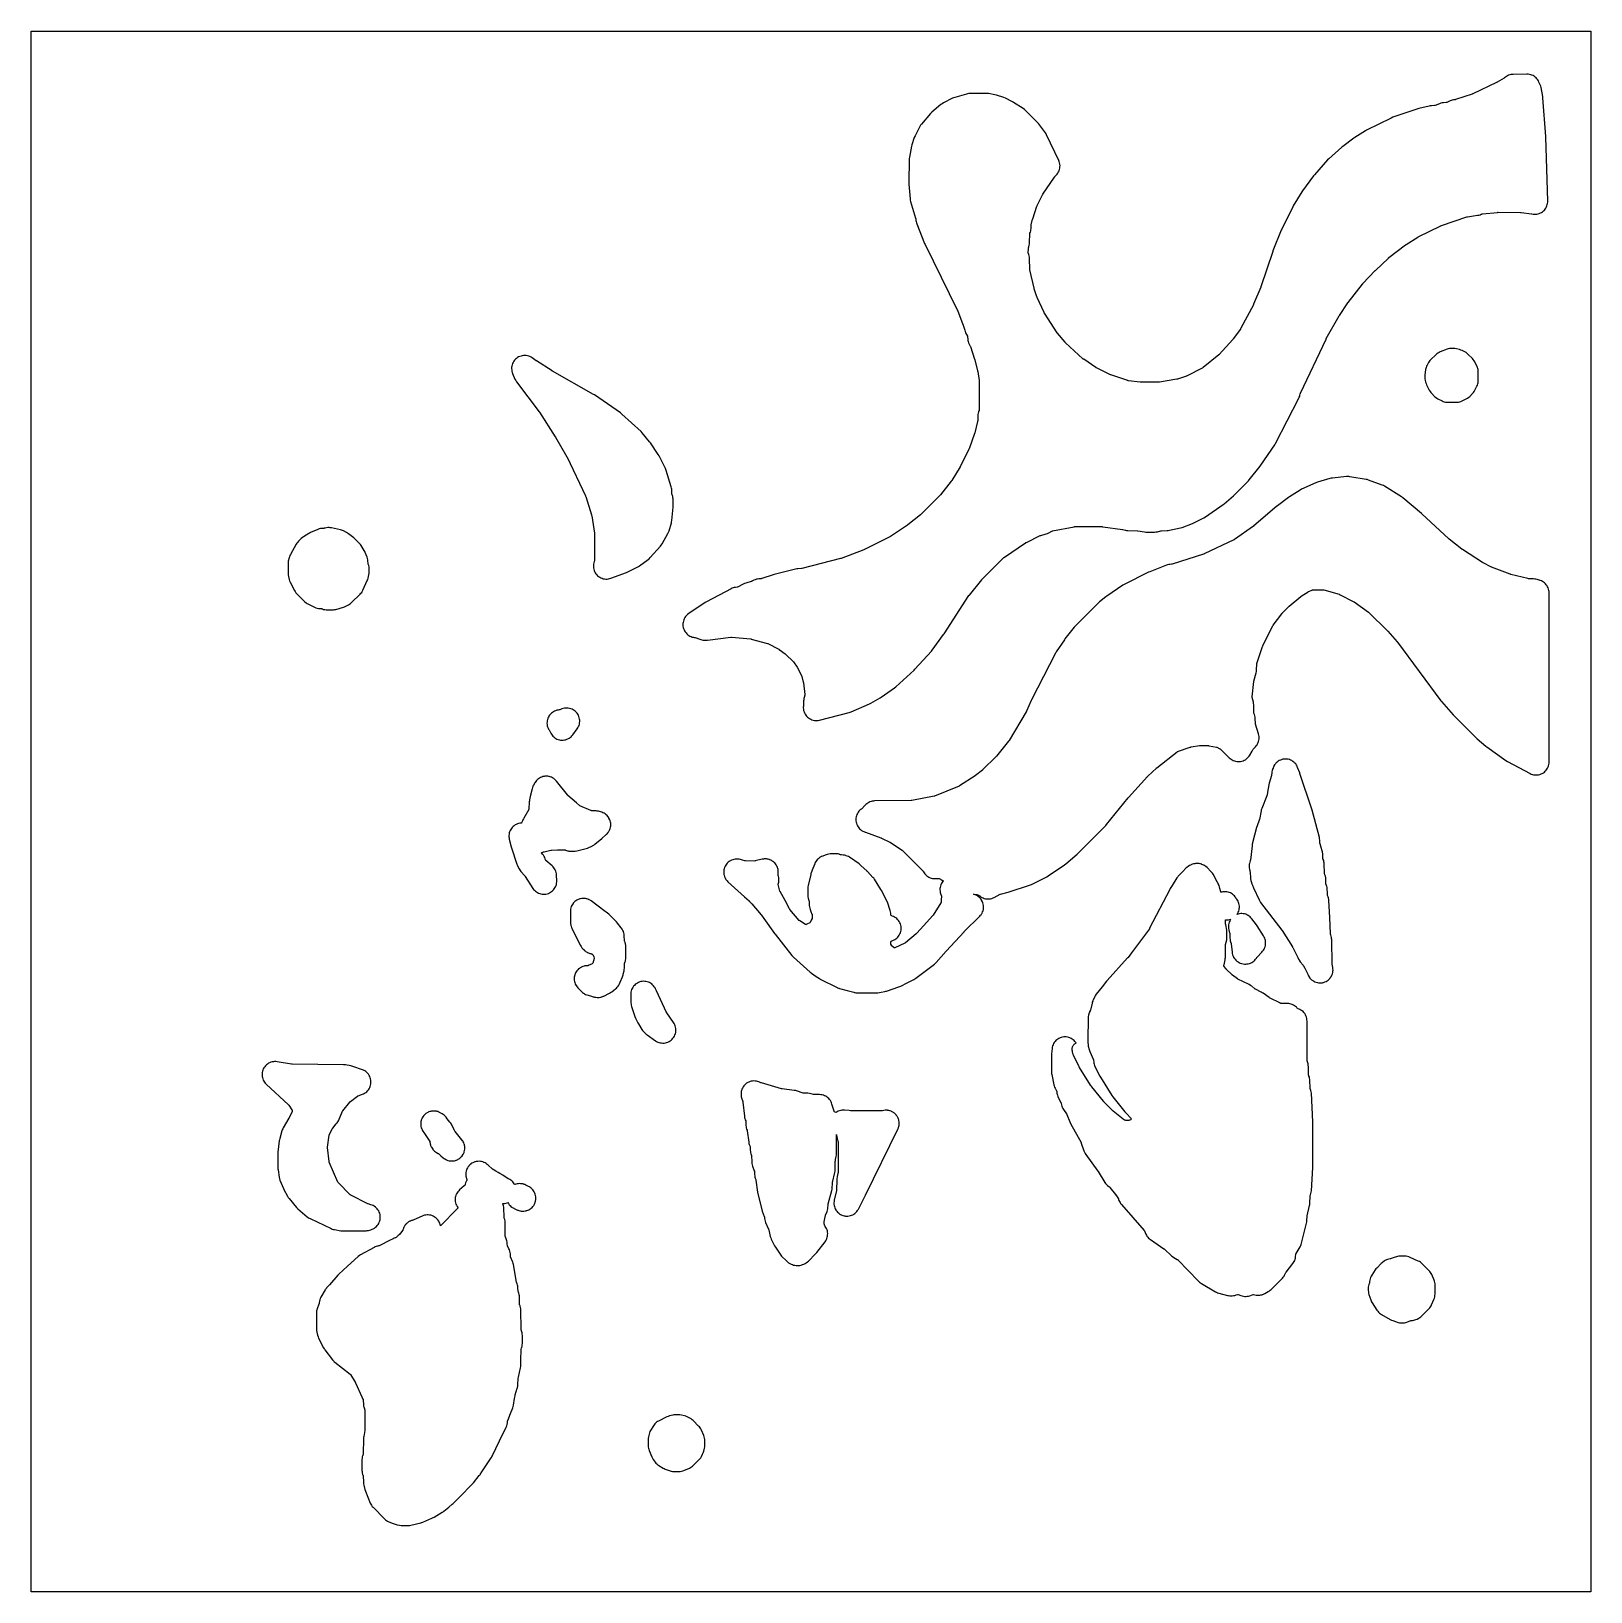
# Model space of a CAD drawing. Header units: millimetres. Extents: x 0 to 300, y 0 to 300.
import ezdxf

# ---------------------------------------------------------------- set-up
doc = ezdxf.new("R2010")
doc.units = ezdxf.units.MM
doc.layers.add('CUT', color=7, linetype='CONTINUOUS')

msp = doc.modelspace()

# ---------------------------------------------------------------- linework, layer by layer
at = {"layer": 'CUT'}
for points in [[(0.0614, 300), (299.8528, 300), (299.9113, 299.9971), (299.9141, 299.9386), (299.9141, 0.0614), (299.9113, 0.0029), (299.8528, 0), (299.8528, 0), (0.0614, 0), (0.0501, 0.0006), (0.0029, 0.0029), (0.0006, 0.0501), (0, 0.0614), (0, 299.9386), (0.0006, 299.9499), (0.0029, 299.9971), (0.0501, 299.9994)], [(125.4082, 186.5968), (125.3565, 186.3597), (125.328, 186.1186), (125.3231, 185.8759), (125.3417, 185.6338), (125.3837, 185.3947), (125.4486, 185.1608), (125.536, 184.9343), (125.6449, 184.7174), (125.7744, 184.512), (125.9231, 184.3202), (126.0898, 184.1437), (126.2728, 183.9842), (126.4704, 183.8431), (126.6808, 183.722), (126.9019, 183.6218), (127.1317, 183.5435), (127.368, 183.4878), (127.4887, 183.4715), (127.4887, 183.4714), (127.6065, 183.4528), (127.6439, 183.4431), (127.6609, 183.4374), (128.5767, 183.1048), (128.7827, 183.0399), (128.9935, 182.9931), (129.2075, 182.9646), (129.5392, 182.935), (129.8009, 182.9253), (130.0622, 182.9432), (134.5596, 183.4877), (134.5788, 183.4895), (134.6618, 183.4911), (134.6811, 183.4899), (138.358, 183.1795), (138.3751, 183.1777), (138.4479, 183.1648), (138.4646, 183.1606), (141.5775, 182.311), (141.5955, 182.3056), (141.671, 182.2767), (141.6879, 182.2687), (143.7577, 181.2287), (143.7727, 181.2207), (143.8351, 181.182), (143.8489, 181.1721), (145.0109, 180.2955), (145.0719, 180.2463), (145.1295, 180.1932), (146.5149, 178.8287), (146.5186, 178.8249), (146.5722, 178.7629), (146.5834, 178.7481), (147.2919, 177.7623), (147.2947, 177.7582), (147.3339, 177.6943), (147.3419, 177.6792), (148.1464, 176.0866), (148.1552, 176.0679), (148.1865, 175.9844), (148.1921, 175.9645), (148.4763, 174.8415), (148.4913, 174.7742), (148.5024, 174.7061), (148.7997, 172.4698), (148.8003, 172.4643), (148.8026, 172.4157), (148.7958, 172.3858), (148.789, 172.3624), (148.6472, 171.9213), (148.5882, 171.7049), (148.5488, 171.4841), (148.5294, 171.2607), (148.4849, 170.1968), (148.4823, 170.1566), (148.4786, 169.908), (148.4996, 169.6603), (148.5451, 169.4159), (148.6147, 169.1773), (148.7076, 168.9467), (148.8229, 168.7265), (148.9596, 168.5188), (149.1162, 168.3258), (149.2912, 168.1492), (149.4828, 167.9909), (149.6893, 167.8524), (149.9084, 167.7351), (150.1382, 167.6402), (150.3762, 167.5685), (150.6202, 167.5208), (150.8677, 167.4976), (151.1162, 167.4991), (151.3635, 167.5253), (151.6068, 167.5759), (157.3192, 169.0628), (157.4986, 169.1168), (157.6736, 169.1841), (161.2347, 170.7092), (161.4916, 170.8372), (163.2343, 171.8337), (163.4355, 171.9619), (166.0263, 173.7919), (166.268, 173.9862), (169.776, 177.1834), (169.9379, 177.3452), (173.1024, 180.8102), (173.2744, 181.0205), (175.4676, 184.0198), (175.5473, 184.1355), (180.3305, 191.5134), (180.3666, 191.566), (180.4054, 191.6165), (182.7816, 194.5421), (182.8228, 194.5901), (182.8665, 194.6359), (187.0554, 198.7999), (187.0681, 198.812), (187.1265, 198.8601), (187.1408, 198.8703), (191.2298, 201.6449), (191.298, 201.6879), (191.3688, 201.7261), (194.0233, 203.0445), (194.0392, 203.0519), (194.1099, 203.0792), (194.1267, 203.0843), (195.1948, 203.3851), (195.4428, 203.4692), (195.6807, 203.5787), (196.2705, 203.8889), (196.2867, 203.8969), (196.3229, 203.9117), (196.3603, 203.9229), (196.378, 203.9268), (200.5383, 204.7459), (200.5564, 204.749), (200.6349, 204.7566), (200.6532, 204.7571), (205.9396, 204.7571), (206.0209, 204.7543), (206.1018, 204.746), (209.8456, 204.2315), (209.8623, 204.2289), (209.8979, 204.2206), (209.9328, 204.2092), (209.948, 204.203), (209.9553, 204.1999), (210.1823, 204.1148), (210.4164, 204.0522), (210.6554, 204.0125), (210.8972, 203.9961), (212.7423, 203.9608), (212.7471, 203.9606), (212.8208, 203.9538), (212.8374, 203.9513), (214.0865, 203.7337), (214.315, 203.7047), (214.5451, 203.6968), (216.013, 203.7142), (216.2902, 203.7329), (216.5635, 203.7823), (217.245, 203.9449), (217.2636, 203.9488), (217.345, 203.9597), (217.364, 203.9608), (218.4305, 203.9949), (218.6605, 204.0129), (218.8878, 204.052), (221.0092, 204.5187), (221.3497, 204.6195), (223.3442, 205.3673), (223.5902, 205.4749), (225.5, 206.4359), (225.8062, 206.6184), (229.2093, 208.9914), (229.3956, 209.1348), (231.1965, 210.6608), (231.3628, 210.8152), (234.071, 213.5692), (234.2331, 213.751), (236.3591, 216.3825), (236.4911, 216.5617), (239.1326, 220.503), (239.2777, 220.7486), (243.7648, 229.4459), (243.8558, 229.6431), (243.9295, 229.8473), (243.9851, 230.0572), (244.0299, 230.2617), (244.035, 230.2823), (244.0646, 230.3691), (244.0732, 230.3886), (249.0055, 240.8203), (249.0249, 240.8594), (249.0457, 240.8978), (251.514, 245.2606), (251.5369, 245.2993), (251.5612, 245.3371), (253.204, 247.7891), (253.2281, 247.8238), (253.2535, 247.8577), (256.0129, 251.4042), (256.053, 251.453), (256.0957, 251.4996), (258.4791, 253.9711), (258.4896, 253.9817), (258.5123, 254.0042), (260.9857, 256.3893), (261.0367, 256.4357), (261.0902, 256.479), (264.3054, 258.9314), (264.3502, 258.9639), (264.3964, 258.9944), (266.6358, 260.3947), (266.6849, 260.4238), (266.7354, 260.4505), (271.0482, 262.6034), (271.1247, 262.6383), (271.2034, 262.6677), (276.0809, 264.2942), (276.0862, 264.2958), (276.1684, 264.3158), (276.1873, 264.3191), (278.1552, 264.6096), (278.385, 264.6546), (278.6096, 264.7209), (278.8271, 264.808), (278.9362, 264.8577), (278.955, 264.8657), (278.997, 264.8795), (279.0402, 264.8887), (279.0605, 264.8913), (281.9506, 265.1795), (282.0141, 265.1841), (282.0777, 265.1853), (286.3768, 265.1538), (286.4479, 265.1512), (286.5186, 265.1443), (288.5046, 264.8914), (288.5228, 264.8886), (288.5811, 264.8753), (288.8173, 264.8331), (289.0564, 264.8137), (289.2963, 264.8173), (289.5347, 264.8439), (289.7695, 264.8932), (289.9985, 264.9648), (290.2195, 265.058), (290.4306, 265.172), (290.6298, 265.3057), (290.8153, 265.4579), (290.9853, 265.6271), (291.1383, 265.8119), (291.273, 266.0105), (291.3879, 266.2211), (291.4822, 266.4417), (291.5548, 266.6703), (291.6052, 266.9049), (291.6329, 267.1432), (291.6377, 267.3831), (291.2903, 279.6544), (291.2837, 279.7789), (290.7056, 287.1612), (290.6714, 287.4215), (290.3503, 289.1546), (290.2831, 289.4293), (290.1854, 289.6946), (289.951, 290.2345), (289.8429, 290.4536), (289.7139, 290.6611), (289.5653, 290.855), (289.3985, 291.0334), (289.2151, 291.1947), (289.0168, 291.3374), (288.8055, 291.46), (288.5833, 291.5614), (288.3522, 291.6407), (288.1145, 291.697), (287.8725, 291.7298), (287.6284, 291.7389), (285.0118, 291.7082), (284.7807, 291.6947), (284.5518, 291.66), (284.3271, 291.6042), (284.1086, 291.5279), (283.898, 291.4317), (283.6973, 291.3164), (283.508, 291.1831), (283.332, 291.0328), (283.318, 291.0197), (283.2829, 290.9934), (283.2657, 290.9825), (281.9044, 290.1755), (281.8548, 290.1477), (281.804, 290.1222), (277.2224, 287.9669), (277.1578, 287.9388), (277.0917, 287.9146), (273.8691, 286.8412), (273.8504, 286.8355), (273.7681, 286.8173), (273.7487, 286.8146), (273.5092, 286.7872), (273.2819, 286.7506), (273.059, 286.6932), (272.8424, 286.6156), (272.6338, 286.5183), (272.222, 286.3028), (272.2047, 286.2943), (272.1662, 286.279), (272.1254, 286.2719), (272.1062, 286.27), (271.5754, 286.2329), (271.3252, 286.2026), (271.0793, 286.1473), (270.8402, 286.0676), (270.0086, 285.7427), (269.9902, 285.736), (269.9497, 285.7249), (269.9082, 285.718), (269.8887, 285.7163), (269.276, 285.6795), (269.0482, 285.6553), (268.8236, 285.6104), (266.8331, 285.1162), (266.6431, 285.061), (261.8259, 283.4512), (261.4989, 283.3155), (256.7783, 280.9515), (256.567, 280.8325), (254.5163, 279.5429), (254.3384, 279.42), (252.2058, 277.806), (252.0673, 277.6932), (249.52, 275.4622), (249.3005, 275.2446), (246.7616, 272.3947), (246.6176, 272.2174), (244.4559, 269.2918), (244.3246, 269.0953), (242.7028, 266.4005), (242.6083, 266.2287), (240.4699, 261.9481), (240.3851, 261.7593), (238.7879, 257.7663), (238.7392, 257.6338), (236.469, 250.8747), (236.4549, 250.835), (236.4394, 250.7958), (235.0728, 247.5154), (235.0503, 247.4648), (235.0255, 247.4152), (232.6222, 242.885), (232.5815, 242.8141), (232.536, 242.7463), (231.1649, 240.8457), (231.1268, 240.7957), (231.0861, 240.7477), (228.4792, 237.8375), (228.4756, 237.8337), (228.4187, 237.7793), (228.4051, 237.7678), (225.386, 235.341), (225.3702, 235.329), (225.2981, 235.2826), (225.2806, 235.2732), (222.1609, 233.705), (222.084, 233.6697), (222.0049, 233.64), (220.4326, 233.1124), (220.4279, 233.1109), (220.3544, 233.0922), (220.3375, 233.0889), (216.9825, 232.5248), (216.9772, 232.524), (216.8959, 232.517), (216.8774, 232.5166), (213.3702, 232.5255), (213.3009, 232.5277), (213.2319, 232.534), (211.0135, 232.799), (210.9948, 232.8017), (210.9151, 232.8194), (210.897, 232.8249), (207.6028, 233.9168), (207.5221, 233.9468), (207.4437, 233.9826), (204.8762, 235.2696), (204.8095, 235.3057), (204.7451, 235.3461), (202.3934, 236.9277), (202.3226, 236.9791), (202.2559, 237.0357), (198.9201, 240.0753), (198.8621, 240.1319), (198.808, 240.1923), (197.363, 241.9231), (197.3183, 241.9801), (197.2771, 242.0397), (194.83, 245.8239), (194.8275, 245.8278), (194.7931, 245.8902), (194.7861, 245.9048), (193.4532, 248.839), (193.4289, 248.8964), (193.4077, 248.955), (192.8954, 250.4913), (192.8785, 250.5465), (192.8642, 250.6025), (192.0551, 254.1382), (192.0513, 254.1568), (192.0412, 254.2384), (192.0403, 254.2574), (191.9947, 256.2733), (191.9745, 256.5393), (191.926, 256.8017), (191.8499, 257.0573), (191.7632, 257.3), (191.7615, 257.3053), (191.7488, 257.353), (191.7465, 257.3823), (191.7461, 257.4071), (191.7541, 258.2502), (191.7549, 258.2715), (191.7606, 258.317), (191.7713, 258.3617), (191.7781, 258.3819), (191.8499, 258.578), (191.93, 258.8404), (191.9808, 259.1101), (192.0018, 259.3837), (192.0374, 261.0395), (192.0383, 261.058), (192.043, 261.0975), (192.0555, 261.1354), (192.0626, 261.1525), (192.0655, 261.1589), (192.1498, 261.3758), (192.2136, 261.5995), (192.2563, 261.8282), (192.2776, 262.0598), (192.3061, 262.692), (192.3074, 262.7103), (192.3187, 262.7889), (192.3227, 262.8069), (192.5811, 263.8605), (192.5935, 263.9071), (192.6079, 263.9533), (193.4014, 266.3356), (193.43, 266.4125), (193.4639, 266.4873), (194.4889, 268.5593), (194.5267, 268.6296), (194.5691, 268.6973), (196.7692, 271.9586), (196.779, 271.9724), (196.8252, 272.029), (196.8367, 272.0414), (197.1315, 272.3434), (197.299, 272.5334), (197.4464, 272.7393), (197.5723, 272.9591), (197.6752, 273.1905), (197.7542, 273.4312), (197.8085, 273.6786), (197.8374, 273.9302), (197.8408, 274.1834), (197.8185, 274.4357), (197.7708, 274.6844), (197.6981, 274.9271), (197.6013, 275.1611), (195.2762, 280.0631), (195.1616, 280.2771), (195.0269, 280.479), (193.7282, 282.2337), (193.608, 282.3836), (193.4766, 282.5239), (191.1857, 284.7895), (190.9894, 284.9642), (190.7759, 285.1173), (188.9174, 286.3074), (188.6788, 286.4424), (187.3387, 287.106), (187.0224, 287.2366), (185.645, 287.6974), (185.291, 287.7876), (184.066, 288.0063), (183.841, 288.036), (183.6142, 288.0451), (180.5359, 288.0297), (180.3017, 288.0175), (180.0698, 287.9835), (179.842, 287.9278), (177.5903, 287.2645), (177.3798, 287.1921), (177.1765, 287.1013), (175.407, 286.2143), (175.1497, 286.0656), (174.9119, 285.8874), (173.2005, 284.4385), (173.0549, 284.3051), (172.9204, 284.1605), (171.2001, 282.1602), (171.0158, 281.9173), (170.8624, 281.6539), (169.9652, 279.8708), (169.8264, 279.5369), (169.3745, 278.1798), (169.2955, 277.8827), (168.8703, 275.7679), (168.8358, 275.5439), (168.8216, 275.3177), (168.7465, 270.8952), (168.7567, 270.6226), (169.0218, 267.7546), (169.0568, 267.5089), (169.1161, 267.268), (170.0702, 264.079), (170.0748, 264.0622), (170.0896, 263.9885), (170.0919, 263.9712), (170.1278, 263.6317), (170.1624, 263.4051), (170.2176, 263.1826), (170.293, 262.966), (171.8066, 259.1856), (171.8836, 259.0125), (178.0631, 246.4334), (178.0823, 246.3924), (178.0999, 246.3507), (179.1865, 243.6357), (179.2093, 243.5739), (179.2286, 243.5108), (179.5087, 242.4992), (179.5908, 242.2531), (179.6979, 242.0168), (180.0224, 241.39), (180.0306, 241.3733), (180.0454, 241.336), (180.0525, 241.2967), (180.0545, 241.2781), (180.0912, 240.8184), (180.1234, 240.5712), (180.1801, 240.3285), (180.2607, 240.0926), (180.3643, 239.866), (180.5744, 239.4612), (180.5766, 239.4567), (180.6063, 239.3872), (180.6122, 239.371), (181.4279, 236.9253), (181.4416, 236.8813), (181.4536, 236.8369), (181.9902, 234.6877), (182.0013, 234.6391), (182.0103, 234.59), (182.2924, 232.8527), (182.2931, 232.8475), (182.2997, 232.7685), (182.3001, 232.7505), (182.2804, 227.126), (182.2797, 227.1047), (182.2744, 227.0591), (182.2639, 227.0144), (182.2572, 226.9942), (182.19, 226.8072), (182.1158, 226.5617), (182.067, 226.3098), (182.0444, 226.0543), (182.0085, 225.0872), (182.0073, 225.0679), (181.9956, 224.9851), (181.9915, 224.9661), (181.4575, 222.8136), (181.4414, 222.7549), (181.4223, 222.6972), (180.3516, 219.7196), (180.3251, 219.6524), (180.2946, 219.5869), (178.6646, 216.3489), (178.6436, 216.3091), (178.6211, 216.2701), (177.0128, 213.5987), (176.9717, 213.535), (176.9265, 213.4741), (174.8465, 210.8444), (174.8006, 210.7899), (174.7516, 210.7382), (171.0904, 207.1019), (171.0406, 207.0551), (170.9882, 207.0113), (168.5836, 205.1167), (168.5466, 205.0888), (168.5086, 205.0623), (165.2428, 202.8775), (165.1795, 202.838), (165.1138, 202.8025), (160.2491, 200.3663), (160.1922, 200.3396), (160.134, 200.316), (155.7262, 198.6627), (155.6669, 198.6423), (155.6066, 198.6249), (148.2172, 196.7101), (148.1998, 196.706), (148.1237, 196.6938), (148.1059, 196.6923), (147.4494, 196.6504), (147.2247, 196.6259), (147.003, 196.5811), (142.8616, 195.5475), (142.695, 195.4998), (140.476, 194.7794), (140.4541, 194.773), (140.357, 194.7542), (140.3342, 194.7519), (139.9515, 194.7251), (139.698, 194.6943), (139.4489, 194.6377), (139.2068, 194.5561), (138.9744, 194.4502), (138.5937, 194.2526), (138.5764, 194.2441), (138.4992, 194.2136), (138.4809, 194.208), (137.416, 193.9083), (137.1715, 193.8256), (136.9369, 193.7182), (135.8543, 193.1535), (135.8493, 193.151), (135.8039, 193.1319), (135.7752, 193.1256), (135.7507, 193.1218), (135.4323, 193.0805), (135.213, 193.0421), (134.998, 192.9844), (134.7889, 192.9077), (134.5876, 192.8127), (129.8321, 190.3056), (129.6038, 190.1692), (126.4929, 188.079), (126.23, 187.8757), (126.1648, 187.818), (125.9911, 187.6485), (125.8346, 187.4629), (125.6969, 187.263), (125.5792, 187.0506), (125.4827, 186.8279)], [(94.931, 237.6535), (94.6819, 237.6459), (94.4349, 237.6135), (94.1923, 237.5567), (93.9565, 237.476), (93.73, 237.3723), (93.5149, 237.2465), (93.3134, 237.0999), (93.1275, 236.934), (92.959, 236.7504), (92.8097, 236.551), (92.6809, 236.3377), (92.574, 236.1126), (92.4901, 235.878), (92.4299, 235.6362), (92.3941, 235.3896), (92.383, 235.1407), (92.3967, 234.8919), (92.4351, 234.6458), (92.4979, 234.4046), (92.5843, 234.1709), (93.0337, 233.1202), (93.1682, 232.8516), (93.3339, 232.6011), (97.6914, 226.8044), (97.7156, 226.7711), (97.7386, 226.737), (100.7817, 222.0471), (100.7988, 222.0199), (100.8152, 221.9923), (103.0039, 218.1855), (103.0253, 218.1466), (103.0452, 218.107), (106.6216, 210.6533), (106.6236, 210.649), (106.65, 210.5821), (106.6552, 210.5666), (107.7468, 207.017), (107.7677, 206.9401), (107.7833, 206.8621), (108.3367, 203.5329), (108.3374, 203.5276), (108.3443, 203.4467), (108.3447, 203.4283), (108.3257, 198.2956), (108.3256, 198.2902), (108.3214, 198.2419), (108.3139, 198.214), (108.3062, 198.1909), (108.2516, 198.0413), (108.1786, 197.8054), (108.1292, 197.5634), (108.1039, 197.3178), (108.103, 197.0709), (108.1264, 196.8251), (108.1739, 196.5828), (108.2452, 196.3463), (108.3394, 196.1181), (108.4557, 195.9002), (108.5929, 195.6949), (108.7496, 195.5042), (108.9245, 195.3298), (109.1156, 195.1735), (109.3213, 195.0369), (109.5395, 194.9212), (109.768, 194.8275), (110.0046, 194.7569), (110.247, 194.71), (110.4929, 194.6872), (110.7398, 194.6888), (110.9854, 194.7147), (111.2272, 194.7647), (111.4629, 194.8384), (114.481, 195.9478), (114.7422, 196.0611), (116.6278, 197.0098), (116.8004, 197.1054), (116.9649, 197.2142), (118.647, 198.4254), (118.8631, 198.6), (119.0585, 198.7976), (121.0069, 200.9996), (121.1704, 201.2052), (121.3114, 201.4269), (122.4507, 203.4442), (122.5795, 203.7072), (122.6767, 203.9835), (123.1115, 205.4976), (123.1629, 205.7116), (123.1952, 205.9293), (123.4612, 208.4886), (123.4743, 208.7786), (123.4602, 209.8936), (123.448, 210.1109), (123.4169, 210.3264), (123.3672, 210.5382), (123.2993, 210.745), (123.2472, 210.883), (123.2407, 210.9018), (123.2299, 210.9434), (123.2235, 210.9858), (123.2222, 211.0057), (123.1907, 211.7572), (123.1727, 211.9691), (123.1369, 212.1786), (123.0834, 212.3843), (122.1221, 215.5247), (122.0525, 215.722), (121.9667, 215.9128), (120.7346, 218.3719), (120.573, 218.6486), (119.0753, 220.8724), (118.919, 221.0802), (117.4933, 222.7839), (117.2675, 223.0204), (113.5845, 226.4045), (113.311, 226.6225), (108.3093, 230.0671), (108.124, 230.1831), (100.2208, 234.6621), (100.1946, 234.6774), (100.1688, 234.6933), (97.139, 236.62), (97.1136, 236.6367), (97.0885, 236.654), (96.3304, 237.1924), (96.1203, 237.3263), (95.8979, 237.4387), (95.6654, 237.5284), (95.4252, 237.5945), (95.1795, 237.6363)], [(268.2316, 232.2705), (268.3425, 232.0171), (268.8635, 230.9864), (268.993, 230.7603), (269.1453, 230.549), (269.3187, 230.3546), (269.8648, 229.8035), (270.066, 229.6214), (270.2857, 229.4621), (270.5213, 229.3276), (271.3137, 228.9308), (271.5248, 228.8371), (271.7436, 228.7632), (271.9683, 228.7098), (272.1969, 228.6774), (272.4276, 228.6662), (274.0344, 228.6626), (274.265, 228.6728), (274.4937, 228.7042), (274.7186, 228.7565), (274.9376, 228.8294), (275.149, 228.9221), (275.9664, 229.3267), (276.2059, 229.4622), (276.4291, 229.6232), (276.6332, 229.8077), (277.1693, 230.3487), (277.3461, 230.5473), (277.5009, 230.7635), (277.6318, 230.995), (278.0146, 231.7648), (278.1073, 231.9748), (278.1803, 232.1924), (278.2331, 232.4159), (278.2651, 232.6432), (278.2762, 232.8725), (278.2798, 234.4818), (278.2696, 234.7129), (278.2381, 234.942), (278.1855, 235.1672), (278.1124, 235.3866), (278.0194, 235.5983), (277.6152, 236.413), (277.482, 236.6486), (277.3241, 236.8684), (277.1434, 237.0698), (276.334, 237.8792), (276.1399, 238.054), (275.9287, 238.2076), (275.7025, 238.3383), (275.1881, 238.6008), (274.9235, 238.717), (274.6473, 238.802), (274.0658, 238.9446), (273.77, 238.9986), (273.4699, 239.0166), (273.1681, 239.0166), (272.9455, 239.0066), (272.7248, 238.9769), (272.5075, 238.9276), (272.2955, 238.8592), (270.9745, 238.367), (270.7347, 238.2631), (270.5071, 238.1347), (270.2941, 237.9833), (270.0981, 237.8104), (269.1522, 236.884), (268.9835, 236.7014), (268.8337, 236.503), (268.7044, 236.2907), (268.427, 235.7797), (268.3301, 235.5805), (268.2511, 235.3735), (268.1908, 235.1604), (268.1496, 234.9427), (267.9993, 233.897), (267.9764, 233.6549), (267.9772, 233.4116), (268.0017, 233.1696), (268.0495, 232.9311), (268.1493, 232.5346)], [(135.7206, 140.8518), (135.6391, 140.8546), (135.5953, 140.8517), (135.3911, 140.8383), (135.146, 140.7976), (134.9062, 140.7327), (134.6739, 140.6443), (134.5567, 140.5858), (134.4516, 140.5333), (134.2834, 140.4272), (134.2415, 140.4008), (134.1993, 140.3679), (134.0455, 140.2481), (133.8663, 140.0773), (133.8656, 140.0767), (133.7036, 139.8882), (133.6961, 139.8775), (133.5612, 139.6847), (133.4396, 139.4679), (133.3402, 139.2402), (133.2639, 139.0038), (133.2114, 138.7609), (133.1832, 138.514), (133.1798, 138.2656), (133.1889, 138.1588), (133.201, 138.018), (133.2247, 137.8914), (133.2466, 137.7738), (133.3163, 137.5353), (133.3871, 137.3601), (133.4094, 137.3049), (133.4361, 137.2539), (133.5248, 137.0849), (133.6084, 136.9579), (133.6615, 136.8774), (133.8057, 136.6998), (133.8181, 136.6845), (133.9931, 136.5081), (137.17, 133.6093), (137.1701, 133.6093), (138.0537, 132.8031), (138.0645, 132.7926), (138.1041, 132.7544), (138.1516, 132.7029), (138.5674, 132.2256), (138.5674, 132.2255), (140.366, 130.1608), (140.4042, 130.1148), (140.4058, 130.1126), (140.4107, 130.1061), (140.4349, 130.0738), (140.44, 130.067), (140.8891, 129.4366), (142.9642, 126.5239), (143.0391, 126.4241), (146.271, 122.3357), (146.4098, 122.1747), (146.5617, 122.0261), (149.7982, 119.1191), (149.9862, 118.9713), (150.0562, 118.9163), (150.9413, 118.3101), (151.5796, 117.873), (151.7093, 117.7967), (151.8746, 117.6994), (154.9946, 116.1401), (155.0547, 116.1138), (155.2257, 116.0388), (155.3008, 116.0146), (155.3009, 116.0146), (155.4658, 115.9614), (156.9291, 115.5697), (158.1693, 115.2377), (158.3319, 115.2015), (158.378, 115.1913), (158.5898, 115.1629), (158.8033, 115.1527), (162.3849, 115.1348), (162.6064, 115.1435), (162.6829, 115.1534), (162.8261, 115.1718), (163.4605, 115.2822), (164.1384, 115.4003), (164.3209, 115.4391), (164.5, 115.4914), (166.873, 116.2822), (167.2084, 116.4218), (168.4769, 117.0615), (168.477, 117.0615), (169.7165, 117.6866), (169.9196, 117.8012), (170.1111, 117.9343), (171.3763, 118.9035), (173.6993, 120.6832), (173.8127, 120.7784), (173.8691, 120.8257), (174.0256, 120.9827), (175.9765, 123.1207), (179.395, 126.8672), (179.4152, 126.8888), (179.436, 126.91), (182.4054, 129.8636), (182.4291, 129.8897), (182.5744, 130.0495), (182.6579, 130.1622), (182.7239, 130.2514), (182.8093, 130.3949), (182.8524, 130.4674), (182.9585, 130.6951), (183.0413, 130.9323), (183.0998, 131.1767), (183.1335, 131.4257), (183.1368, 131.5225), (183.142, 131.6768), (183.1306, 131.8479), (183.1253, 131.9275), (183.0835, 132.1753), (183.0171, 132.4176), (183.0146, 132.4239), (182.9266, 132.652), (182.8252, 132.8523), (182.8131, 132.8762), (182.6777, 133.0878), (182.6064, 133.1777), (182.6064, 133.1778), (182.5217, 133.2847), (182.3467, 133.4651), (182.216, 133.5751), (182.1545, 133.6269), (181.947, 133.7686), (181.7264, 133.8888), (181.5554, 133.9607), (181.4948, 133.9862), (181.2331, 134.0811), (181.1934, 134.0978), (181.2364, 134.0951), (181.7753, 134.0354), (181.8326, 134.0277), (181.8529, 134.0245), (181.9659, 134.001), (182.0708, 133.9683), (182.1721, 133.9257), (182.2688, 133.8734), (182.3599, 133.812), (182.4164, 133.7654), (182.6135, 133.6185), (182.824, 133.4917), (183.046, 133.3862), (183.2773, 133.303), (183.5156, 133.2429), (183.7586, 133.2065), (184.0041, 133.1941), (184.2496, 133.2059), (184.4927, 133.2417), (184.7312, 133.3013), (184.9626, 133.384), (185.1848, 133.4889), (186.3196, 134.095), (186.3343, 134.1025), (186.3673, 134.1165), (186.3985, 134.1267), (186.4221, 134.1327), (187.8628, 134.4635), (188.0958, 134.5291), (192.0021, 135.8348), (192.3297, 135.9708), (195.294, 137.4564), (195.5679, 137.6161), (198.7054, 139.7236), (198.9572, 139.9171), (201.1245, 141.8126), (201.2512, 141.9314), (206.6286, 147.338), (206.7968, 147.5251), (210.9461, 152.6351), (210.9692, 152.6626), (210.9931, 152.6895), (214.691, 156.7211), (214.718, 156.7495), (214.7459, 156.777), (216.3709, 158.3302), (216.4129, 158.3685), (216.4567, 158.4048), (220.3498, 161.4729), (220.3668, 161.4855), (220.4057, 161.5096), (220.447, 161.5291), (220.4669, 161.5364), (222.8906, 162.3598), (222.9741, 162.3848), (223.0592, 162.4036), (224.689, 162.702), (224.7088, 162.7051), (224.7955, 162.7115), (224.8156, 162.7114), (226.3771, 162.6599), (226.4636, 162.6539), (226.5495, 162.6416), (227.906, 162.3967), (227.9249, 162.3928), (227.9649, 162.3813), (228.0035, 162.3656), (228.0208, 162.357), (228.6041, 162.0477), (228.6197, 162.0389), (228.6519, 162.0177), (228.682, 161.9934), (228.6951, 161.9812), (230.3969, 160.3177), (230.3975, 160.3183), (230.5476, 160.1778), (230.7392, 160.0304), (230.9442, 159.9022), (231.1606, 159.7945), (231.3864, 159.7081), (231.6195, 159.6439), (231.8577, 159.6026), (232.0988, 159.5844), (232.3405, 159.5896), (232.5806, 159.6182), (232.8167, 159.6698), (233.0468, 159.744), (233.2687, 159.84), (233.4803, 159.9571), (233.6795, 160.094), (233.8646, 160.2495), (234.0338, 160.4222), (234.1855, 160.6104), (234.3184, 160.8124), (234.796, 161.6212), (234.9127, 161.8438), (234.9145, 161.8477), (234.9688, 161.9514), (235.0299, 162.0446), (235.0998, 162.1314), (235.1779, 162.2108), (235.2359, 162.2592), (235.4166, 162.4259), (235.58, 162.6094), (235.7246, 162.8081), (235.849, 163.0201), (235.9521, 163.2432), (236.0327, 163.4754), (236.0901, 163.7144), (236.1237, 163.9578), (236.1333, 164.2034), (236.1188, 164.4487), (236.0802, 164.6915), (236.018, 164.9292), (235.4331, 166.7862), (235.4285, 166.802), (235.4207, 166.8371), (235.4165, 166.8696), (235.4149, 166.8939), (235.3744, 167.901), (235.3512, 168.1546), (235.3023, 168.4045), (235.2283, 168.6482), (235.1406, 168.8914), (235.1342, 168.9106), (235.124, 168.953), (235.1183, 168.9962), (235.1173, 169.0164), (235.084, 170.5308), (235.0658, 170.7826), (235.0222, 171.0313), (234.8248, 171.8974), (234.8208, 171.9175), (234.8157, 171.9613), (234.8155, 172.0055), (234.8171, 172.0259), (235.1263, 174.9875), (235.1269, 174.9923), (235.14, 175.0654), (235.144, 175.0819), (235.5636, 176.6724), (235.6179, 176.934), (235.644, 177.2), (235.6954, 178.3667), (235.6966, 178.3839), (235.7017, 178.421), (235.7102, 178.4577), (235.7151, 178.4737), (236.7958, 181.7257), (236.8256, 181.8056), (236.861, 181.8831), (238.77, 185.6984), (238.7782, 185.7138), (238.8181, 185.7779), (238.8283, 185.792), (240.5042, 187.9982), (240.5474, 188.0517), (240.5935, 188.1026), (241.8177, 189.3778), (241.86, 189.4197), (241.9043, 189.4595), (244.1325, 191.3588), (244.1363, 191.3619), (244.1969, 191.4063), (244.2112, 191.4155), (245.5511, 192.2377), (245.5553, 192.2402), (245.6215, 192.2744), (245.6369, 192.2813), (246.3436, 192.5769), (246.3609, 192.5836), (246.3988, 192.5952), (246.4383, 192.5992), (246.4567, 192.5996), (248.4823, 192.6032), (248.5, 192.6028), (248.538, 192.5993), (248.5756, 192.5922), (248.5927, 192.5877), (251.4973, 191.7479), (251.5137, 191.7428), (251.5827, 191.7158), (251.5983, 191.7084), (254.3414, 190.3354), (254.3458, 190.3331), (254.4101, 190.2948), (254.4242, 190.2852), (257.162, 188.3336), (257.166, 188.3306), (257.2244, 188.282), (257.237, 188.2701), (260.8443, 184.7239), (260.8789, 184.6884), (260.912, 184.6515), (262.6623, 182.6182), (262.6904, 182.5844), (262.7171, 182.5496), (271.0478, 171.2933), (271.1902, 171.118), (273.4358, 168.5962), (273.5386, 168.4874), (277.9373, 164.1062), (278.0897, 163.9665), (279.7592, 162.5583), (279.9125, 162.439), (283.5797, 159.8044), (283.8659, 159.6268), (288.2243, 157.3126), (288.4461, 157.2085), (288.6769, 157.1265), (288.9147, 157.0676), (289.1571, 157.0322), (289.4019, 157.0207), (289.6465, 157.0332), (289.8888, 157.0696), (290.1263, 157.1295), (290.3569, 157.2124), (290.5782, 157.3174), (290.7881, 157.4436), (290.9847, 157.5898), (291.1661, 157.7545), (291.3305, 157.9362), (291.4763, 158.133), (291.6021, 158.3432), (291.7068, 158.5647), (291.7892, 158.7954), (291.8487, 159.0331), (291.8847, 159.2754), (291.8967, 159.5201), (291.9039, 192.0322), (291.8922, 192.2735), (291.8574, 192.5126), (291.7996, 192.7472), (291.7194, 192.9752), (291.6176, 193.1943), (291.4952, 193.4026), (291.3532, 193.5981), (291.1929, 193.7789), (291.016, 193.9435), (290.824, 194.0902), (290.6188, 194.2177), (290.4022, 194.3248), (290.1763, 194.4104), (290.0399, 194.4476), (289.9595, 194.4717), (289.5971, 194.5903), (289.371, 194.6527), (289.1399, 194.6937), (288.9061, 194.7128), (287.9308, 194.7466), (287.9112, 194.7477), (287.8273, 194.7595), (287.8082, 194.7637), (284.5365, 195.5756), (284.4654, 195.5956), (284.3958, 195.6199), (280.824, 196.9933), (280.7701, 197.0156), (280.7175, 197.0404), (279.1844, 197.8091), (279.1278, 197.8395), (279.0728, 197.8729), (275.2294, 200.351), (275.184, 200.3818), (275.1401, 200.4146), (272.6559, 202.3614), (272.6183, 202.3921), (272.582, 202.4242), (267.416, 207.1988), (267.3424, 207.2641), (263.7972, 210.2909), (263.6514, 210.4063), (263.4975, 210.5105), (260.2544, 212.5344), (260.0262, 212.6608), (259.786, 212.7627), (257.1472, 213.7234), (256.9225, 213.7934), (256.6923, 213.8419), (253.577, 214.3474), (253.3636, 214.3726), (253.1488, 214.3795), (252.9342, 214.3678), (250.2112, 214.1025), (249.9732, 214.0677), (249.7396, 214.0102), (247.3405, 213.2952), (247.0206, 213.1755), (244.2948, 211.9373), (243.9989, 211.778), (241.9893, 210.5156), (241.811, 210.3925), (239.6549, 208.7615), (239.5393, 208.6685), (235.1379, 204.9086), (235.0921, 204.8713), (235.0444, 204.8364), (231.3773, 202.2851), (231.373, 202.2823), (231.3048, 202.2423), (231.2888, 202.2342), (225.5861, 199.522), (225.5119, 199.4897), (225.4358, 199.4626), (219.4316, 197.5511), (219.4133, 197.5458), (219.3328, 197.5289), (219.3139, 197.5264), (218.963, 197.4892), (218.7471, 197.4567), (218.5349, 197.4055), (218.3279, 197.336), (215.1128, 196.0976), (214.8909, 195.9995), (210.1811, 193.638), (209.9091, 193.4795), (206.8317, 191.4155), (206.643, 191.2757), (205.4376, 190.2914), (205.251, 190.1227), (200.7766, 185.6483), (200.5836, 185.4314), (198.7988, 183.1748), (198.6837, 183.017), (197.1211, 180.6884), (196.9759, 180.4429), (192.3531, 171.4955), (192.2707, 171.3195), (191.4188, 169.2997), (191.3829, 169.2226), (191.3417, 169.1481), (188.0411, 163.6672), (187.9971, 163.5995), (187.9487, 163.535), (185.598, 160.6134), (185.5538, 160.5616), (185.5067, 160.5123), (183.006, 158.0437), (182.9588, 157.9995), (182.9092, 157.9579), (181.6114, 156.929), (181.5646, 156.8938), (181.5161, 156.8608), (178.5267, 154.9362), (178.5119, 154.9272), (178.4458, 154.8928), (178.43, 154.8859), (173.7264, 152.9606), (173.7089, 152.9539), (173.6315, 152.9309), (173.6132, 152.9269), (169.3484, 152.109), (169.3318, 152.1062), (169.2596, 152.0989), (169.2428, 152.0984), (162.1959, 152.0216), (161.9597, 152.0079), (161.7259, 151.9719), (161.4966, 151.9139), (161.2737, 151.8345), (161.0594, 151.7345), (160.8555, 151.6146), (160.6638, 151.4759), (160.4861, 151.3198), (160.3239, 151.1476), (160.274, 151.0892), (160.2569, 151.0717), (159.7166, 150.5433), (159.7032, 150.5308), (159.629, 150.4713), (159.5187, 150.3913), (159.3342, 150.2276), (159.1668, 150.0465), (159.0181, 149.8498), (158.8894, 149.6394), (158.7821, 149.4174), (158.6972, 149.1858), (158.6355, 148.947), (158.5977, 148.7033), (158.584, 148.4571), (158.5947, 148.2107), (158.6296, 147.9666), (158.6884, 147.727), (158.7705, 147.4945), (158.8751, 147.2712), (159.0012, 147.0592), (159.1476, 146.8607), (159.3128, 146.6776), (159.4953, 146.5117), (159.6932, 146.3646), (159.9046, 146.2376), (160.1276, 146.1322), (160.3598, 146.0492), (160.372, 146.0455), (160.4368, 146.0239), (163.4073, 144.9444), (163.4676, 144.9206), (163.5265, 144.8936), (165.1201, 144.1094), (165.1842, 144.0753), (165.2462, 144.0375), (167.4771, 142.5783), (167.4935, 142.567), (167.5603, 142.5124), (167.5747, 142.4985), (171.4407, 138.583), (171.4522, 138.5707), (171.4754, 138.5426), (171.4961, 138.5123), (171.5044, 138.4982), (171.5629, 138.3934), (171.6943, 138.1833), (171.8458, 137.9873), (172.0159, 137.8072), (172.203, 137.6449), (172.4053, 137.5018), (172.6208, 137.3795), (172.8473, 137.2792), (173.0826, 137.2017), (173.3244, 137.1479), (173.5704, 137.1183), (173.8181, 137.1132), (174.0651, 137.1326), (174.1839, 137.1479), (174.2962, 137.1512), (174.4083, 137.1433), (174.5191, 137.1244), (174.6275, 137.0946), (174.7323, 137.0542), (174.8327, 137.0037), (174.9348, 136.9388), (175.0686, 136.8596), (175.3618, 136.6981), (175.4112, 136.6676), (175.4009, 136.654), (175.2721, 136.5028), (175.1345, 136.3055), (175.0164, 136.0958), (174.9191, 135.8758), (174.8434, 135.6474), (174.7899, 135.4128), (174.7593, 135.1741), (174.7518, 134.9337), (174.7674, 134.6936), (174.806, 134.4561), (174.8673, 134.2234), (175.0333, 133.697), (175.0384, 133.6795), (175.0464, 133.6426), (175.0475, 133.6054), (175.0468, 133.5869), (175.0175, 133.1218), (174.9813, 132.5447), (174.9797, 132.5274), (174.9795, 132.5248), (174.9765, 132.5065), (174.9728, 132.4843), (174.9691, 132.477), (174.9543, 132.4476), (174.9439, 132.4305), (173.4483, 130.0939), (173.4453, 130.0893), (173.3963, 130.0246), (173.3838, 130.0101), (171.599, 128.0335), (170.3187, 126.6157), (170.3098, 126.6066), (170.258, 126.5531), (170.2314, 126.5294), (170.1929, 126.4949), (168.1153, 124.7678), (168.1015, 124.7568), (168.0715, 124.7361), (168.0397, 124.718), (168.0243, 124.7106), (166.0577, 123.8143), (166.0432, 123.8081), (166.0393, 123.8065), (166.0009, 123.7935), (165.9653, 123.8128), (165.9587, 123.8171), (165.9485, 123.8236), (165.549, 124.0964), (165.5375, 124.1046), (165.5345, 124.1068), (165.5212, 124.1177), (165.5062, 124.1301), (165.4881, 124.1616), (165.4803, 124.1778), (165.3299, 124.5054), (165.3263, 124.5139), (165.3219, 124.524), (165.3086, 124.5632), (165.3086, 124.5635), (165.3086, 124.5642), (165.3086, 124.5645), (165.3085, 124.5671), (165.3077, 124.6046), (165.3088, 124.6247), (165.3245, 124.8195), (165.3264, 124.8424), (165.3264, 124.8429), (165.3293, 124.8788), (165.3365, 124.9676), (165.344, 125.0259), (165.3963, 125.0529), (165.8347, 125.2527), (166.0562, 125.3673), (166.2651, 125.5034), (166.4595, 125.6596), (166.6373, 125.8345), (166.7968, 126.0261), (166.9364, 126.2328), (167.0548, 126.4522), (167.1507, 126.6824), (167.2232, 126.921), (167.2715, 127.1657), (167.2953, 127.4139), (167.2942, 127.6633), (167.2682, 127.9113), (167.2177, 128.1555), (167.1431, 128.3934), (167.0452, 128.6227), (166.9249, 128.8412), (166.7835, 129.0465), (166.6223, 129.2368), (166.4429, 129.41), (166.2472, 129.5646), (166.0371, 129.6988), (165.8146, 129.8115), (165.582, 129.9014), (165.5223, 129.9211), (165.4889, 129.9398), (165.4742, 129.9494), (165.3849, 130.0112), (165.339, 130.0463), (165.3295, 130.1033), (165.3247, 130.1447), (165.2863, 130.4715), (165.2482, 130.6966), (165.2436, 130.7234), (165.1754, 130.9697), (165.1201, 131.1357), (164.7053, 132.3818), (164.5723, 132.7042), (163.8947, 134.0687), (163.5529, 134.7569), (163.4175, 134.9957), (162.6773, 136.1484), (162.1495, 136.9703), (162.0723, 137.0791), (162.0166, 137.1577), (161.8672, 137.332), (160.7937, 138.4737), (160.7173, 138.55), (160.6829, 138.5844), (159.6303, 139.5719), (159.6303, 139.572), (159.6302, 139.572), (159.5071, 139.6875), (159.3604, 139.8148), (159.2042, 139.9303), (157.3537, 141.1911), (157.3371, 141.2012), (157.1364, 141.3235), (156.9067, 141.4331), (156.7241, 141.4984), (156.667, 141.5188), (156.4199, 141.5797), (156.2778, 141.5997), (156.1679, 141.6151), (155.796, 141.6483), (155.7745, 141.6508), (155.7671, 141.6523), (155.7305, 141.6596), (155.6878, 141.6732), (155.6629, 141.6835), (155.6361, 141.6945), (155.6355, 141.693), (155.6351, 141.6922), (155.5053, 141.7418), (155.4484, 141.7635), (155.3687, 141.7846), (155.1923, 141.8313), (154.9306, 141.8716), (154.666, 141.884), (153.9006, 141.8792), (153.6268, 141.8625), (153.3566, 141.8158), (153.093, 141.7399), (152.7106, 141.6066), (152.2157, 141.434), (152.0069, 141.3505), (151.8065, 141.2485), (151.7783, 141.2309), (151.616, 141.129), (151.5169, 141.0536), (151.437, 140.9928), (151.271, 140.8411), (151.2441, 140.8142), (151.2352, 140.8053), (151.0615, 140.6126), (150.9505, 140.4602), (150.9088, 140.4029), (150.7786, 140.1786), (150.7235, 140.056), (150.6723, 139.9419), (150.3147, 139.0203), (149.998, 138.2042), (149.9554, 138.0671), (149.896, 137.876), (149.4057, 135.8056), (149.3543, 135.5113), (149.3455, 135.3469), (149.3384, 135.2129), (149.3474, 133.8567), (149.3544, 133.7306), (149.3611, 133.6105), (149.3991, 133.3669), (149.4049, 133.3447), (149.4609, 133.1282), (149.5021, 133.0158), (149.5459, 132.8967), (149.5559, 132.8731), (149.5667, 132.8478), (149.5732, 132.8314), (149.5843, 132.7969), (149.5892, 132.7614), (149.5904, 132.7436), (149.6166, 132.1886), (149.627, 131.9676), (149.6302, 131.9356), (149.654, 131.7005), (149.7095, 131.4378), (149.714, 131.424), (149.7929, 131.1826), (149.9528, 130.7696), (150.1471, 130.2678), (150.1487, 130.2633), (150.1531, 130.2511), (150.1547, 130.2456), (150.1632, 130.216), (150.1669, 130.1801), (150.1675, 130.1622), (150.1681, 130.1162), (150.1755, 129.542), (150.1753, 129.5244), (150.173, 129.4945), (150.1725, 129.4881), (150.1602, 129.4537), (150.1595, 129.4521), (150.1533, 129.4379), (150.0088, 129.1255), (149.8035, 128.6817), (149.7958, 128.6662), (149.7951, 128.6647), (149.7862, 128.6495), (149.7754, 128.6311), (149.7574, 128.6199), (149.7423, 128.6105), (149.7255, 128.6016), (149.1823, 128.3324), (149.033, 128.2584), (149.0149, 128.25), (148.977, 128.2358), (148.9724, 128.2381), (148.9407, 128.2539), (148.9236, 128.2642), (147.7805, 128.9909), (147.7639, 129.002), (147.7315, 129.0276), (147.7018, 129.0563), (147.6885, 129.0712), (145.9136, 131.1698), (145.9013, 131.1851), (145.876, 131.2218), (145.8552, 131.2521), (145.8488, 131.263), (145.8453, 131.269), (144.959, 132.874), (144.0011, 134.6089), (143.993, 134.6244), (143.9911, 134.6288), (143.9783, 134.6576), (143.9711, 134.6788), (143.9666, 134.6922), (143.9622, 134.7086), (143.6577, 135.9562), (143.6533, 135.9766), (143.6475, 136.0191), (143.6554, 136.0613), (143.6596, 136.0769), (143.6608, 136.0814), (143.6851, 136.1629), (143.6994, 136.2207), (143.7422, 136.3937), (143.7641, 136.5414), (143.777, 136.6289), (143.7894, 136.8663), (143.7791, 137.1038), (143.7585, 137.2521), (143.7464, 137.3393), (143.6914, 137.5706), (143.6727, 137.6351), (143.6691, 137.6712), (143.6684, 137.6891), (143.6606, 138.3046), (143.6612, 138.3572), (143.6552, 138.5197), (143.6524, 138.5971), (143.6206, 138.835), (143.5662, 139.0688), (143.4896, 139.2963), (143.3915, 139.5154), (143.3504, 139.5877), (143.2729, 139.7241), (143.1348, 139.9204), (142.9785, 140.1026), (142.8979, 140.1801), (142.8055, 140.2689), (142.6173, 140.4179), (142.5275, 140.476), (142.4157, 140.5482), (142.2867, 140.6149), (142.2025, 140.6585), (142.0218, 140.731), (141.9797, 140.7479), (141.9254, 140.7638), (141.7494, 140.8155), (141.5136, 140.8607), (141.4239, 140.8691), (141.2747, 140.8831), (141.1723, 140.8828), (141.0346, 140.8824), (140.9486, 140.8739), (140.7958, 140.8588), (140.5603, 140.8123), (139.241, 140.4856), (139.236, 140.4844), (139.1859, 140.4762), (139.1723, 140.4751), (139.1605, 140.4742), (139.1362, 140.4738), (137.3608, 140.4855), (137.3426, 140.486), (137.305, 140.4898), (137.2677, 140.497), (137.2506, 140.5015), (136.7858, 140.6365), (136.3754, 140.7557), (136.1451, 140.8103), (136.1336, 140.813), (135.8874, 140.8461)], [(49.6073, 194.5997), (49.6914, 194.3239), (49.8068, 194.0596), (50.6026, 192.49), (50.7331, 192.2631), (50.8866, 192.051), (51.0614, 191.8561), (52.4463, 190.4661), (52.6426, 190.2889), (52.8565, 190.1334), (53.0856, 190.0014), (54.4924, 189.2872), (54.7254, 189.1835), (54.9677, 189.1041), (55.2169, 189.0498), (55.4703, 189.0211), (55.8052, 189.0004), (55.825, 188.9987), (55.867, 188.9916), (55.9081, 188.9801), (55.9267, 188.9733), (56.0099, 188.9402), (56.234, 188.8631), (56.4643, 188.8077), (56.6988, 188.7743), (56.9354, 188.7632), (57.8935, 188.7638), (58.1175, 188.774), (58.3397, 188.8042), (58.5582, 188.8542), (60.0332, 189.2621), (60.2743, 189.3422), (60.5062, 189.4464), (61.0019, 189.7001), (61.2248, 189.8292), (61.4332, 189.9804), (61.625, 190.1524), (63.2625, 191.78), (63.4158, 191.9469), (63.5534, 192.1271), (63.6742, 192.3189), (63.777, 192.5209), (64.6311, 194.4049), (64.718, 194.6236), (64.7841, 194.8495), (64.9442, 195.5117), (64.9965, 195.8024), (65.0142, 196.0972), (65.0146, 196.5761), (65.0027, 196.8218), (64.9667, 197.0651), (64.907, 197.3037), (64.8241, 197.5353), (64.8053, 197.5807), (64.7979, 197.6001), (64.7854, 197.6431), (64.7778, 197.6872), (64.776, 197.7079), (64.7494, 198.1498), (64.72, 198.4104), (64.6634, 198.6665), (64.5803, 198.9153), (64.2472, 199.7617), (64.1535, 199.9711), (64.041, 200.171), (63.4507, 201.1156), (63.306, 201.3231), (63.141, 201.5149), (62.3297, 202.3669), (62.1914, 202.5013), (62.0432, 202.6246), (61.0406, 203.3956), (60.8489, 203.5292), (60.6455, 203.6444), (60.0581, 203.9416), (59.8644, 204.0295), (59.6639, 204.1006), (59.4581, 204.1544), (57.7618, 204.5215), (57.5192, 204.5617), (57.2739, 204.5778), (57.0282, 204.5697), (56.7844, 204.5375), (56.545, 204.4816), (56.4104, 204.443), (56.3685, 204.4359), (56.3481, 204.4341), (55.9377, 204.4094), (55.6561, 204.3764), (55.3801, 204.3117), (55.1132, 204.2162), (53.7056, 203.6204), (53.5285, 203.5372), (53.3585, 203.4403), (52.3763, 202.8286), (52.1497, 202.6695), (51.9421, 202.4862), (51.3996, 201.9511), (51.2436, 201.7824), (51.1038, 201.6), (50.9813, 201.4056), (49.8493, 199.4119), (49.7399, 199.1952), (49.6519, 198.9689), (49.5863, 198.7352), (49.4461, 198.1223), (49.3982, 197.8386), (49.3832, 197.5513), (49.3927, 195.7688), (49.4112, 195.4781), (49.4634, 195.1916)], [(100.1646, 164.6724), (100.3232, 164.4898), (100.4988, 164.3235), (100.6896, 164.1749), (100.8939, 164.0454), (101.1097, 163.9363), (101.335, 163.8486), (101.5678, 163.783), (101.8058, 163.7402), (102.0469, 163.7206), (102.2887, 163.7244), (102.529, 163.7516), (102.7656, 163.8018), (102.9962, 163.8747), (103.2187, 163.9695), (103.4309, 164.0854), (103.631, 164.2212), (103.8171, 164.3757), (103.9873, 164.5475), (104.1401, 164.7349), (104.9983, 165.898), (105.1357, 166.105), (105.2519, 166.3247), (105.3457, 166.5547), (105.4162, 166.793), (105.4627, 167.0371), (105.4848, 167.2846), (105.4822, 167.533), (105.4549, 167.78), (105.4032, 168.0231), (105.3277, 168.2598), (105.229, 168.4878), (105.1082, 168.7049), (104.9664, 168.909), (104.8051, 169.098), (104.6258, 169.27), (104.4304, 169.4234), (104.2206, 169.5566), (103.9987, 169.6684), (103.7668, 169.7576), (103.5272, 169.8233), (103.2822, 169.8648), (103.0343, 169.8819), (102.7859, 169.8743), (102.5396, 169.8421), (102.2976, 169.7855), (102.0625, 169.7053), (101.6533, 169.5425), (101.6342, 169.5354), (101.5919, 169.5238), (101.5604, 169.5222), (101.3205, 169.4983), (101.0841, 169.4514), (100.8532, 169.382), (100.6302, 169.2906), (100.4169, 169.1782), (100.2155, 169.0458), (100.0278, 168.8946), (99.8554, 168.7261), (99.7002, 168.5417), (99.5634, 168.3432), (99.4464, 168.1325), (99.3502, 167.9115), (99.2757, 167.6822), (99.2236, 167.4469), (99.1945, 167.2076), (99.1886, 166.9666), (99.2058, 166.7262), (99.2462, 166.4885), (99.3093, 166.2559), (99.3944, 166.0304), (99.5009, 165.8141), (99.5826, 165.6822), (99.581, 165.6812), (99.6547, 165.5635), (99.6663, 165.5422), (99.9037, 165.079), (100.0243, 164.8694)], [(234.377, 138.5457), (234.4214, 138.4248), (234.4275, 138.3832), (234.4289, 138.3628), (234.4771, 137.2105), (234.4966, 136.9864), (234.5149, 136.8839), (234.5362, 136.765), (234.5955, 136.548), (234.7432, 136.0898), (234.8459, 135.8241), (235.0796, 135.3089), (236.1304, 132.9927), (236.2412, 132.7814), (236.2627, 132.7404), (236.4229, 132.5047), (240.4755, 127.2174), (240.4915, 127.1955), (240.4916, 127.1955), (240.5071, 127.1743), (240.5368, 127.1298), (242.5353, 123.9888), (242.5692, 123.9322), (242.6, 123.8738), (243.5647, 121.921), (243.7265, 121.5935), (243.8681, 121.3441), (243.8861, 121.3195), (244.0372, 121.1126), (244.5903, 120.4402), (244.5947, 120.4346), (244.6038, 120.4228), (244.6536, 120.3465), (244.6545, 120.3447), (244.664, 120.3271), (244.8906, 119.8775), (245.4783, 118.7112), (245.4921, 118.6823), (245.501, 118.6637), (245.5321, 118.5904), (245.533, 118.5907), (245.6228, 118.3946), (245.7272, 118.2156), (245.7466, 118.1825), (245.7528, 118.1739), (245.8906, 117.9835), (246.0534, 117.7995), (246.1215, 117.7364), (246.2335, 117.6325), (246.4291, 117.4839), (246.5012, 117.4396), (246.6384, 117.3553), (246.8593, 117.2478), (247.0896, 117.1625), (247.3273, 117.1002), (247.5429, 117.0658), (247.5698, 117.0615), (247.815, 117.0468), (248.0605, 117.0563), (248.3039, 117.0898), (248.4311, 117.1203), (248.5427, 117.147), (248.6449, 117.1824), (248.7749, 117.2274), (248.998, 117.3302), (249.2099, 117.4544), (249.4086, 117.5988), (249.5154, 117.6937), (249.5922, 117.762), (249.7119, 117.8916), (249.7589, 117.9424), (249.9071, 118.1383), (249.9364, 118.1863), (250.0354, 118.3479), (250.1424, 118.5689), (250.2273, 118.7995), (250.2891, 119.0372), (250.3273, 119.2799), (250.3306, 119.338), (250.3415, 119.5251), (250.3315, 119.7705), (250.322, 119.839), (250.2975, 120.0138), (250.1806, 120.6287), (250.1692, 120.6883), (250.1692, 120.6888), (250.1663, 120.7059), (250.1591, 120.7796), (250.1585, 120.7975), (250.1229, 125.1609), (250.114, 125.3333), (250.1117, 125.3773), (250.0818, 125.5919), (250.0676, 125.6541), (250.0335, 125.8032), (249.9029, 126.2783), (249.8909, 126.322), (249.8902, 126.3246), (249.8857, 126.343), (249.878, 126.3911), (249.8715, 126.4318), (249.8703, 126.4471), (249.8698, 126.4534), (249.7129, 129.6107), (249.5503, 132.8836), (249.5249, 133.1358), (249.4996, 133.2593), (249.4741, 133.3841), (249.3984, 133.6261), (249.3071, 133.873), (249.3004, 133.8929), (249.2975, 133.9043), (249.2897, 133.9349), (249.2836, 133.9777), (249.2823, 133.9987), (249.2629, 134.5307), (249.2474, 134.956), (249.2355, 135.1026), (249.2293, 135.1791), (249.2148, 135.2629), (249.1912, 135.3996), (249.1336, 135.6159), (249.0935, 135.726), (249.0569, 135.8262), (249.0339, 135.8816), (249.0134, 135.9307), (249.0068, 135.9475), (248.9957, 135.9829), (248.9912, 136.0194), (248.9909, 136.0252), (248.9903, 136.0375), (248.9599, 136.9877), (248.9349, 137.2696), (248.8792, 137.5418), (248.8782, 137.5468), (248.8751, 137.5563), (248.7905, 137.8159), (248.7708, 137.8664), (248.7219, 137.9918), (248.716, 138.008), (248.706, 138.0423), (248.7039, 138.0611), (248.7021, 138.0774), (248.7013, 138.0949), (248.6982, 138.2281), (248.6602, 139.868), (248.6435, 140.1036), (248.6051, 140.3344), (248.6048, 140.3366), (248.5441, 140.565), (248.4623, 140.7865), (248.4483, 140.8194), (248.4331, 140.8553), (248.4266, 140.8716), (248.4154, 140.9061), (248.4106, 140.9417), (248.4093, 140.9594), (248.3911, 141.3441), (248.3686, 141.8201), (248.3563, 141.9567), (248.3494, 142.0329), (248.3121, 142.2434), (248.257, 142.4498), (248.0552, 143.0935), (247.841, 143.7769), (247.8398, 143.781), (247.8395, 143.7821), (247.8281, 143.8319), (247.8251, 143.854), (247.8246, 143.8573), (247.8227, 143.8816), (247.7906, 144.4846), (247.7903, 144.4912), (247.7902, 144.4917), (247.7638, 144.7448), (247.728, 144.916), (247.7116, 144.9944), (246.321, 150.2808), (246.2749, 150.4355), (243.9826, 157.3118), (243.9418, 157.4251), (243.5298, 158.4877), (243.4282, 158.7153), (243.3044, 158.9316), (243.2398, 159.0223), (243.1598, 159.1345), (242.9956, 159.3221), (242.8136, 159.4923), (242.6156, 159.6436), (242.4035, 159.7744), (242.1794, 159.8835), (241.9455, 159.9697), (241.7043, 160.0322), (241.4889, 160.0655), (241.458, 160.0703), (241.2091, 160.0838), (240.9602, 160.0724), (240.7136, 160.0362), (240.5943, 160.0064), (240.4718, 159.9757), (240.4043, 159.9515), (240.4042, 159.9515), (240.2373, 159.8915), (240.0123, 159.7842), (239.7991, 159.6552), (239.6676, 159.5564), (239.5998, 159.5055), (239.4164, 159.3367), (239.3227, 159.2314), (239.2507, 159.1506), (239.1044, 158.9488), (238.989, 158.7509), (238.9789, 158.7335), (238.8755, 158.5068), (238.8245, 158.3783), (238.8035, 158.3348), (238.8056, 158.3337), (238.7225, 158.1482), (238.6893, 158.0467), (238.6412, 157.8998), (238.5863, 157.6442), (238.5609, 157.4086), (238.5583, 157.3843), (238.5391, 157.0336), (238.5387, 157.0282), (238.5339, 156.9922), (238.5319, 156.9779), (238.5263, 156.953), (238.5196, 156.9296), (238.0548, 155.4485), (237.9736, 155.1078), (237.7439, 153.7191), (237.6506, 153.1553), (237.6466, 153.1343), (237.623, 153.0494), (237.6198, 153.0408), (237.6157, 153.0294), (236.6317, 150.5538), (236.5547, 150.3294), (236.553, 150.3225), (236.4992, 150.0988), (236.1877, 148.4653), (236.1838, 148.4471), (236.1623, 148.3731), (236.1571, 148.359), (236.1559, 148.3556), (235.7264, 147.267), (235.6262, 146.9545), (235.2433, 145.4195), (234.8226, 143.7332), (234.7919, 143.5651), (234.765, 143.4175), (234.4428, 140.6528), (234.4401, 140.6336), (234.4316, 140.5945), (234.4221, 140.565), (234.4193, 140.5564), (234.4192, 140.556), (234.4121, 140.5385), (234.4095, 140.5324), (234.4068, 140.5264), (234.3156, 140.2816), (234.2504, 140.0286), (234.2306, 139.8955), (234.2119, 139.7701), (234.2027, 139.5567), (234.2006, 139.5091), (234.2013, 139.4358), (234.2079, 139.3287), (234.2175, 139.1738), (234.2587, 138.9288), (234.2611, 138.9149), (234.272, 138.8756), (234.3315, 138.662), (234.3775, 138.5459)], [(92.8547, 147.2716), (92.6685, 147.1161), (92.4983, 146.9433), (92.3456, 146.7548), (92.2119, 146.5524), (92.0985, 146.338), (92.0063, 146.1137), (91.9364, 145.8814), (91.8892, 145.6435), (91.8654, 145.4021), (91.865, 145.1596), (91.8882, 144.9181), (91.9347, 144.68), (92.2962, 143.2106), (92.3527, 143.0155), (93.3951, 139.8958), (93.4615, 139.7197), (93.5409, 139.549), (93.8481, 138.949), (94.001, 138.6899), (94.184, 138.4511), (94.9086, 137.6148), (94.9596, 137.5517), (95.0062, 137.4853), (96.477, 135.2294), (96.6183, 135.0339), (96.7778, 134.853), (96.954, 134.6883), (97.1452, 134.5414), (97.3497, 134.4135), (97.5655, 134.306), (97.7907, 134.2197), (98.0232, 134.1555), (98.2608, 134.1141), (98.5012, 134.0957), (98.7423, 134.1006), (98.9819, 134.1287), (99.2176, 134.1797), (99.4472, 134.2532), (99.6688, 134.3485), (99.8801, 134.4647), (100.0792, 134.6007), (100.2643, 134.7553), (100.4337, 134.927), (100.5857, 135.1142), (100.719, 135.3152), (100.8323, 135.5281), (100.9245, 135.7509), (100.9949, 135.9816), (101.0427, 136.218), (101.0675, 136.4579), (101.0691, 136.699), (101.0238, 137.7835), (101.0004, 138.0356), (100.9517, 138.284), (100.8781, 138.5263), (100.7804, 138.7598), (100.6595, 138.9823), (100.5168, 139.1914), (100.3537, 139.385), (100.1718, 139.5611), (98.9804, 140.603), (98.9659, 140.6165), (98.937, 140.6478), (98.9194, 140.6865), (98.9126, 140.7052), (98.8413, 140.921), (98.751, 141.1541), (98.638, 141.3769), (98.5032, 141.5874), (98.3482, 141.7833), (98.1743, 141.9628), (98.0847, 142.0465), (98.1348, 142.0711), (98.5251, 142.2393), (98.5413, 142.2458), (98.6096, 142.2684), (98.6264, 142.2728), (99.919, 142.5782), (99.9412, 142.5827), (100.0342, 142.5937), (100.0568, 142.5945), (101.2106, 142.5992), (102.6376, 142.6051), (102.6584, 142.6046), (102.696, 142.6008), (102.7012, 142.6003), (102.7028, 142.5999), (102.7433, 142.5915), (102.7633, 142.5856), (103.1226, 142.47), (103.2373, 142.4396), (103.3749, 142.4031), (103.5321, 142.3786), (103.6327, 142.3629), (103.7288, 142.3581), (103.8934, 142.3498), (104.3214, 142.3507), (104.622, 142.3694), (104.9183, 142.4242), (105.9371, 142.677), (106.7254, 142.8725), (106.993, 142.955), (107.2496, 143.067), (107.6521, 143.27), (107.9225, 143.4065), (108.0265, 143.4669), (108.1781, 143.555), (108.4144, 143.7327), (109.7046, 144.8281), (110.5668, 145.5601), (110.6851, 145.6708), (110.7428, 145.7248), (110.9021, 145.9056), (110.9412, 145.9597), (111.0433, 146.101), (111.1008, 146.1993), (111.165, 146.3091), (111.2234, 146.4356), (111.2661, 146.5279), (111.3457, 146.7555), (111.403, 146.9896), (111.4075, 147.0211), (111.4374, 147.2282), (111.4423, 147.3314), (111.4487, 147.469), (111.4368, 147.7092), (111.4368, 147.7098), (111.4342, 147.7273), (111.4017, 147.9483), (111.3439, 148.1823), (111.3138, 148.2675), (111.2637, 148.4096), (111.1757, 148.5988), (111.1621, 148.6282), (111.1456, 148.6562), (111.0398, 148.836), (110.9906, 148.9038), (110.8982, 149.031), (110.7384, 149.2115), (110.5619, 149.3757), (110.5203, 149.4076), (110.3705, 149.5222), (110.1658, 149.6496), (109.9498, 149.7566), (109.7246, 149.8424), (109.512, 149.9118), (109.3072, 149.9787), (109.0987, 150.0369), (108.9203, 150.0704), (108.8859, 150.0768), (108.8402, 150.0814), (108.6705, 150.0982), (107.7517, 150.1494), (107.7437, 150.1501), (107.734, 150.1508), (107.7118, 150.154), (107.6978, 150.1561), (107.6634, 150.1676), (107.6536, 150.1717), (107.6469, 150.1745), (105.5222, 151.1061), (105.5042, 151.1145), (105.4686, 151.1347), (105.435, 151.1582), (105.4216, 151.1693), (105.4197, 151.1708), (104.8441, 151.6691), (103.2011, 153.0913), (103.1874, 153.1036), (103.1347, 153.1586), (103.127, 153.1678), (103.1229, 153.1728), (100.9977, 155.8433), (100.8387, 156.0244), (100.663, 156.1893), (100.4723, 156.3366), (100.2697, 156.464), (100.2683, 156.4648), (100.0529, 156.5728), (99.9664, 156.6062), (99.828, 156.6596), (99.6144, 156.7191), (99.5959, 156.7243), (99.5286, 156.7362), (99.3586, 156.7663), (99.1703, 156.7812), (99.1184, 156.7853), (98.8775, 156.7811), (98.7492, 156.7665), (98.6381, 156.7538), (98.4024, 156.7035), (98.1727, 156.6307), (97.951, 156.5362), (97.7395, 156.4207), (97.5401, 156.2854), (97.4308, 156.1948), (97.3546, 156.1316), (97.1848, 155.9606), (97.0322, 155.7741), (96.8983, 155.5737), (96.8789, 155.5414), (96.6052, 155.0856), (96.479, 154.8472), (96.3792, 154.5967), (96.307, 154.3369), (95.9795, 152.8521), (95.8461, 152.2474), (95.8105, 152.0475), (95.8102, 152.0458), (95.7909, 151.8418), (95.7178, 150.4685), (95.7163, 150.4494), (95.7156, 150.4447), (95.7152, 150.4418), (95.7148, 150.4391), (95.7119, 150.4203), (95.7104, 150.4103), (95.6935, 150.3746), (95.6916, 150.3713), (95.6841, 150.3579), (94.7187, 148.7447), (94.6535, 148.6159), (94.5591, 148.4294), (94.4754, 148.2302), (94.3073, 147.8301), (94.2821, 147.7774), (94.2, 147.772), (93.959, 147.7446), (93.7218, 147.6939), (93.4906, 147.6204), (93.2677, 147.5249), (93.055, 147.4083)], [(200.1921, 104.5519), (200.2151, 104.6694), (200.2498, 104.784), (200.2957, 104.8946), (200.3524, 105.0001), (200.4193, 105.0994), (200.4958, 105.1915), (200.5811, 105.2755), (200.6743, 105.3507), (200.7746, 105.4161), (200.8809, 105.4713), (200.92, 105.4868), (200.8652, 105.576), (200.7191, 105.7692), (200.5549, 105.9474), (200.3742, 106.1088), (200.1787, 106.252), (199.9703, 106.3756), (199.751, 106.4784), (199.5227, 106.5596), (199.2876, 106.6182), (199.0479, 106.6538), (198.806, 106.666), (198.5639, 106.6548), (198.3241, 106.6202), (198.0888, 106.5625), (197.8602, 106.4823), (197.6404, 106.3804), (197.4315, 106.2577), (197.2354, 106.1153), (197.0541, 105.9546), (196.8892, 105.7772), (196.7422, 105.5846), (196.6145, 105.3786), (196.5074, 105.1613), (196.4219, 104.9346), (196.3586, 104.7007), (196.3183, 104.4618), (196.193, 103.4102), (196.1756, 103.0925), (196.2035, 99.9094), (196.2184, 99.6584), (196.2583, 99.4101), (196.6733, 97.4634), (196.7299, 97.2464), (196.8057, 97.0353), (196.9, 96.8319), (197.186, 96.2815), (197.1934, 96.2665), (197.2072, 96.2331), (197.2146, 96.1982), (197.2171, 96.1814), (197.2542, 95.8796), (197.291, 95.6608), (197.347, 95.4461), (197.4219, 95.2373), (197.515, 95.0359), (198.0176, 94.0643), (198.02, 94.0593), (198.0388, 94.0141), (198.0451, 93.9855), (198.0489, 93.9612), (198.0646, 93.8382), (198.1078, 93.5963), (198.1746, 93.3598), (198.2642, 93.131), (198.3759, 92.9122), (198.5085, 92.7053), (199.0844, 91.8975), (199.0969, 91.8788), (199.1434, 91.7934), (199.1524, 91.7728), (199.7309, 90.3224), (199.8598, 90.0488), (201.8849, 86.3475), (201.8874, 86.3426), (201.9214, 86.266), (201.928, 86.2481), (202.4371, 84.7461), (202.5318, 84.5075), (202.6505, 84.28), (202.7919, 84.0658), (205.1397, 80.8787), (205.1711, 80.8339), (205.2004, 80.7878), (206.4651, 78.6932), (206.6162, 78.4709), (206.7903, 78.2661), (206.9854, 78.0812), (207.1992, 77.9183), (207.3506, 77.8153), (207.3664, 77.804), (207.3985, 77.7769), (207.4275, 77.7467), (207.4399, 77.7317), (208.502, 76.3692), (208.5255, 76.3379), (208.5481, 76.3059), (209.0621, 75.5488), (209.0731, 75.5316), (209.0937, 75.4928), (209.11, 75.4519), (209.1159, 75.4324), (209.1162, 75.4315), (209.1859, 75.2174), (209.2746, 75.0103), (209.3816, 74.8121), (209.506, 74.6243), (209.6468, 74.4485), (214.0098, 69.4768), (214.0222, 69.4619), (214.0464, 69.4279), (214.0669, 69.3915), (214.0751, 69.3739), (214.3411, 68.7621), (214.4446, 68.5517), (214.5673, 68.3519), (214.7082, 68.1645), (214.8661, 67.9912), (215.0395, 67.8333), (215.2269, 67.6925), (217.7833, 65.9521), (217.8502, 65.9031), (217.9136, 65.8495), (219.275, 64.6139), (219.4917, 64.4382), (219.7266, 64.2878), (220.3967, 63.9097), (220.4122, 63.9004), (220.4441, 63.8781), (220.4738, 63.8528), (220.4866, 63.8401), (224.4943, 59.6913), (224.657, 59.5373), (224.8328, 59.3985), (225.0203, 59.276), (227.7132, 57.6843), (227.9202, 57.5747), (228.1365, 57.485), (228.3603, 57.4159), (230.0264, 56.9857), (230.2573, 56.9376), (230.4917, 56.9114), (230.7276, 56.9075), (230.94, 56.9139), (231.2014, 56.9357), (231.4592, 56.9847), (231.7104, 57.0605), (231.9647, 57.152), (231.9824, 57.1579), (232.0212, 57.1676), (232.0598, 57.1573), (232.0775, 57.1512), (232.6257, 56.945), (232.8624, 56.8691), (233.1055, 56.8172), (233.3525, 56.7896), (233.6011, 56.7867), (233.8487, 56.8085), (234.0929, 56.8547), (234.3313, 56.925), (234.9618, 57.1456), (234.9793, 57.1512), (235.0177, 57.1605), (235.0566, 57.1543), (235.0745, 57.15), (235.3224, 57.085), (235.5503, 57.0363), (235.7817, 57.0091), (236.0147, 57.0036), (236.2472, 57.0198), (236.4772, 57.0576), (236.7027, 57.1166), (236.7577, 57.1338), (236.9908, 57.2195), (237.2143, 57.328), (237.8857, 57.696), (238.0896, 57.8209), (238.2807, 57.9646), (238.4572, 58.126), (240.6, 60.2825), (240.7679, 60.4693), (240.9162, 60.6721), (241.0434, 60.8887), (241.2917, 61.365), (241.3002, 61.3804), (241.3413, 61.4439), (241.3519, 61.458), (242.6315, 63.0828), (242.7705, 63.2779), (242.8902, 63.4854), (242.9895, 63.7035), (243.0675, 63.93), (243.1235, 64.1629), (243.1569, 64.4002), (243.2038, 64.9095), (243.2057, 64.9261), (243.2121, 64.9613), (243.2277, 64.9938), (243.2357, 65.0079), (244.0266, 66.3363), (244.1409, 66.5515), (244.2338, 66.7769), (244.3042, 67.0102), (245.2621, 70.851), (245.3105, 71.0966), (245.334, 71.3459), (245.3711, 72.1886), (245.3723, 72.2056), (245.3821, 72.2781), (245.3855, 72.2948), (245.8293, 74.2402), (245.8719, 74.4805), (245.8909, 74.7238), (245.9301, 76.0762), (245.9303, 76.0817), (245.9357, 76.13), (245.944, 76.1578), (245.9524, 76.1808), (246.0097, 76.3259), (246.094, 76.5773), (246.1511, 76.8362), (246.1804, 77.0997), (246.4379, 81.5402), (246.4421, 81.6822), (246.4516, 90.236), (246.4485, 90.3623), (246.1774, 95.8399), (246.152, 96.0927), (246.101, 96.3416), (246.0251, 96.584), (245.9546, 96.7745), (245.948, 96.794), (245.9372, 96.8371), (245.9313, 96.881), (245.9302, 96.9016), (245.8961, 98.2849), (245.8811, 98.5043), (245.8468, 98.7215), (245.7935, 98.9348), (245.7217, 99.1427), (245.6781, 99.2531), (245.6762, 99.2583), (245.662, 99.3052), (245.6586, 99.3343), (245.6574, 99.3589), (245.6156, 100.9423), (245.5927, 101.22), (245.5391, 101.4935), (245.3979, 102.0478), (245.3929, 102.0702), (245.3803, 102.1687), (245.3795, 102.1917), (245.3457, 109.7264), (245.332, 109.9769), (245.2933, 110.2247), (245.2299, 110.4673), (245.1426, 110.7025), (245.0321, 110.9276), (244.8996, 111.1406), (244.7464, 111.3392), (244.5741, 111.5215), (244.3845, 111.6856), (244.1793, 111.8299), (243.9607, 111.9528), (243.8039, 112.0214), (243.8043, 112.0223), (243.642, 112.093), (243.5454, 112.1467), (243.4545, 112.2096), (243.3702, 112.2811), (243.298, 112.3556), (243.1231, 112.5193), (242.9334, 112.6655), (242.7305, 112.7929), (242.5164, 112.9003), (242.293, 112.9867), (242.0623, 113.0514), (241.8266, 113.0936), (241.5878, 113.1132), (241.3483, 113.1097), (241.1102, 113.0834), (241.0114, 113.0676), (240.9692, 113.0654), (240.9497, 113.0658), (240.3664, 113.0957), (240.347, 113.0972), (240.3058, 113.1036), (240.2668, 113.1184), (240.2492, 113.1267), (238.14, 114.1881), (238.1357, 114.1904), (238.0718, 114.2287), (238.0578, 114.2383), (236.9078, 115.0605), (236.7361, 115.1729), (236.5557, 115.2709), (235.4208, 115.8283), (235.4013, 115.8385), (235.3215, 115.8901), (235.3042, 115.9036), (234.7017, 116.4016), (234.4686, 116.5726), (234.2173, 116.7155), (232.0469, 117.7891), (232.0425, 117.7913), (231.9778, 117.8295), (231.9636, 117.8391), (231.0147, 118.5095), (231.0102, 118.5128), (230.9452, 118.5674), (230.9313, 118.5808), (229.8109, 119.7144), (229.7669, 119.7613), (229.7255, 119.8106), (229.4117, 120.2055), (229.3774, 120.2531), (229.3744, 120.3118), (229.3742, 120.3673), (229.374, 120.4194), (229.3745, 120.4406), (229.3757, 120.4525), (229.3835, 120.5279), (229.3849, 120.535), (229.3874, 120.5487), (229.5189, 121.1667), (229.5838, 121.4713), (229.6085, 121.6234), (229.6228, 121.7117), (229.6383, 121.9547), (229.6714, 124.1785), (229.6736, 124.3303), (229.6743, 124.3491), (229.675, 124.3553), (229.6786, 124.3878), (229.6862, 124.4246), (229.6865, 124.4258), (229.6916, 124.4439), (229.8205, 124.8615), (229.8677, 125.0451), (229.8798, 125.092), (229.8833, 125.1142), (229.9169, 125.3271), (229.9314, 125.5647), (229.9346, 125.7988), (229.9472, 126.7246), (229.9432, 126.8423), (229.9391, 126.9632), (229.9216, 127.0974), (229.9082, 127.1999), (229.7224, 128.2362), (229.6865, 128.4362), (229.6857, 128.4414), (229.6817, 128.4803), (229.6777, 128.5181), (229.677, 128.5342), (229.6769, 128.5363), (229.6754, 128.6099), (229.6754, 128.6114), (229.6752, 128.6196), (229.6748, 128.6383), (229.6653, 129.1029), (229.667, 129.1614), (229.7461, 129.1586), (229.9917, 129.1619), (230.2357, 129.1893), (230.4759, 129.2406), (230.6931, 129.3097), (230.5901, 129.1552), (230.4755, 128.9404), (230.3823, 128.7154), (230.3115, 128.4824), (230.2636, 128.2437), (230.2392, 128.0014), (230.2385, 127.7579), (230.2614, 127.5155), (230.3079, 127.2765), (230.4666, 126.6294), (230.4707, 126.6106), (230.4822, 126.5285), (230.4834, 126.5093), (230.5154, 125.6243), (230.5343, 125.3947), (230.5743, 125.1677), (230.635, 124.9455), (230.716, 124.7297), (230.7348, 124.6859), (230.7417, 124.6686), (230.7538, 124.6302), (230.762, 124.5908), (230.7645, 124.5722), (230.9389, 122.9357), (230.9774, 122.6907), (231.0399, 122.4508), (231.1259, 122.2182), (231.2346, 121.9953), (231.3647, 121.7843), (231.5152, 121.5872), (231.6844, 121.4059), (231.8708, 121.2424), (232.0724, 121.098), (232.2873, 120.9744), (232.5135, 120.8727), (232.7485, 120.7939), (232.7672, 120.7886), (232.8217, 120.7698), (233.0591, 120.713), (233.301, 120.6796), (233.5451, 120.67), (233.7888, 120.6842), (234.0301, 120.7222), (234.2664, 120.7835), (234.4957, 120.8675), (234.7157, 120.9736), (234.9243, 121.1006), (235.1194, 121.2473), (235.2994, 121.4124), (235.4624, 121.5942), (235.6068, 121.7911), (235.6992, 121.9468), (235.7173, 121.9745), (235.7407, 122.004), (235.752, 122.0164), (236.6297, 122.9327), (236.649, 122.9519), (236.8124, 123.1305), (236.9578, 123.324), (237.0838, 123.5308), (237.1892, 123.7487), (237.273, 123.9758), (237.3345, 124.2099), (237.373, 124.4489), (237.3882, 124.6905), (237.38, 124.9324), (237.3485, 125.1724), (237.2938, 125.4083), (237.2167, 125.6377), (237.1177, 125.8586), (236.9977, 126.0689), (235.7359, 128.0521), (235.6108, 128.2309), (234.72, 129.3931), (234.5627, 129.5789), (234.388, 129.7486), (234.1976, 129.9004), (233.9934, 130.033), (233.7772, 130.145), (233.5512, 130.2356), (233.3174, 130.3037), (233.0781, 130.3487), (232.8355, 130.3703), (232.5921, 130.3681), (232.3499, 130.3423), (232.1115, 130.293), (231.8799, 130.2211), (231.9978, 130.4033), (232.1104, 130.6215), (232.201, 130.8498), (232.2688, 131.0858), (232.3131, 131.3274), (232.3335, 131.5721), (232.3297, 131.8177), (232.3019, 132.0617), (232.2503, 132.3018), (232.1754, 132.5357), (232.0779, 132.7611), (231.9587, 132.9758), (231.8191, 133.1778), (231.746, 133.2732), (231.7042, 133.331), (231.6916, 133.3496), (231.6785, 133.3714), (231.5428, 133.5747), (231.3878, 133.7637), (231.2151, 133.9367), (231.0264, 134.092), (230.8233, 134.2282), (230.608, 134.3438), (230.3824, 134.4379), (230.1487, 134.5095), (229.9091, 134.5579), (229.6659, 134.5827), (229.4214, 134.5837), (229.1781, 134.5607), (228.9381, 134.5141), (228.8562, 134.4897), (228.7835, 134.472), (228.7653, 134.5287), (228.5871, 135.198), (228.5036, 135.5114), (228.4228, 135.7613), (228.3428, 135.9414), (228.3162, 136.0013), (228.075, 136.4756), (227.4484, 137.7079), (227.359, 137.863), (227.3174, 137.9352), (227.1633, 138.1476), (226.9877, 138.3425), (226.8608, 138.4695), (226.1099, 139.2203), (225.9088, 139.4003), (225.9028, 139.4057), (225.8788, 139.4227), (225.6763, 139.5668), (225.4962, 139.6669), (225.4334, 139.7019), (225.3073, 139.763), (225.1258, 139.8406), (225.0874, 139.857), (224.8597, 139.9295), (224.8069, 139.9409), (224.626, 139.9799), (224.3886, 140.0078), (224.2926, 140.0098), (224.1496, 140.0129), (224.0196, 140.0032), (223.9112, 139.9951), (223.7507, 139.9675), (223.6756, 139.9546), (223.6064, 139.9393), (223.5325, 139.9229), (223.3223, 139.8667), (223.2886, 139.8545), (223.1178, 139.7924), (223.0691, 139.7697), (222.9206, 139.7007), (222.7321, 139.5921), (222.491, 139.4388), (222.2572, 139.2707), (222.2064, 139.2244), (222.0444, 139.0767), (221.4386, 138.4572), (220.6592, 137.6602), (220.5709, 137.5599), (220.4862, 137.4636), (220.3347, 137.2501), (219.4028, 135.7789), (219.0445, 135.2133), (218.9355, 135.0231), (215.0809, 127.5631), (215.0801, 127.5618), (215.0783, 127.5584), (215.0366, 127.4909), (215.0259, 127.4757), (211.5911, 122.8446), (211.591, 122.8445), (210.9251, 121.9466), (210.9222, 121.9429), (210.8885, 121.8997), (210.8497, 121.8547), (206.904, 117.493), (206.8777, 117.4617), (206.7931, 117.3615), (205.9618, 116.3047), (204.8266, 114.8616), (204.6849, 114.6621), (204.5634, 114.4497), (204.2102, 113.7556), (204.1673, 113.6618), (204.1247, 113.569), (204.0548, 113.376), (204.001, 113.1779), (203.695, 111.8367), (203.6934, 111.8301), (203.6909, 111.8204), (203.6802, 111.787), (203.669, 111.7599), (203.6667, 111.7545), (203.6594, 111.7397), (203.6127, 111.65), (203.5311, 111.4933), (203.4826, 111.3882), (203.4322, 111.2792), (203.3686, 111.0985), (203.3539, 111.0567), (203.2969, 110.8278), (203.2618, 110.5945), (203.2488, 110.359), (203.2141, 106.0275), (203.21, 105.518), (203.2258, 105.2169), (203.2777, 104.9198), (203.4387, 104.2425), (203.4973, 104.0358), (203.5735, 103.8349), (204.2595, 102.2361), (204.2668, 102.2177), (204.2791, 102.1787), (204.2875, 102.1386), (204.2901, 102.119), (204.3191, 101.8451), (204.3522, 101.626), (204.4046, 101.4107), (204.4758, 101.2008), (204.5654, 100.9981), (205.4875, 99.1381), (205.6047, 98.9278), (207.8122, 95.3803), (207.9894, 95.1309), (210.3104, 92.2553), (210.4878, 92.058), (211.616, 90.9295), (211.5768, 90.89), (211.4862, 90.8151), (211.3888, 90.7495), (211.2855, 90.6936), (211.1772, 90.6482), (211.0649, 90.6135), (210.9498, 90.59), (210.833, 90.5778), (210.7155, 90.5772), (210.5985, 90.588), (210.4832, 90.6102), (210.3706, 90.6436), (210.2617, 90.6878), (210.1577, 90.7425), (210.0596, 90.8071), (210.0339, 90.8258), (209.9873, 90.8616), (208.0874, 92.3977), (208.0631, 92.4179), (208.0128, 92.4608), (207.989, 92.4817), (207.9489, 92.5177), (207.9256, 92.5392), (207.8777, 92.5847), (207.855, 92.6068), (206.3871, 94.0751), (206.3649, 94.0979), (206.3193, 94.1461), (206.2977, 94.1695), (206.2614, 94.2098), (206.2405, 94.2338), (206.1975, 94.2843), (206.1771, 94.3088), (203.9364, 97.0849), (203.9137, 97.1138), (203.8675, 97.1748), (203.8458, 97.2044), (203.8096, 97.2554), (203.7888, 97.2856), (203.7464, 97.3493), (203.7265, 97.3802), (201.6017, 100.7949), (201.5867, 100.8196), (201.5562, 100.8715), (201.5418, 100.8965), (201.5179, 100.9395), (201.5041, 100.9649), (201.4761, 101.0182), (201.4629, 101.0439), (200.4913, 103.0036), (200.4797, 103.0276), (200.4562, 103.0778), (200.4452, 103.102), (200.4381, 103.118), (200.4177, 103.1672), (200.3794, 103.2656), (200.3452, 103.3663), (200.3171, 103.4629), (200.2919, 103.5663), (200.2715, 103.67), (200.2624, 103.7224), (200.2598, 103.7397), (200.2561, 103.7661), (200.2491, 103.821), (200.246, 103.8474), (200.235, 103.9509), (200.2051, 104.1413), (200.1942, 104.1939), (200.1816, 104.3129), (200.1809, 104.4327)], [(106.3415, 120.2816), (106.1099, 120.2154), (105.9439, 120.1501), (105.8857, 120.1272), (105.8308, 120.0992), (105.6711, 120.0178), (105.468, 119.8883), (105.4154, 119.8472), (105.2783, 119.7398), (105.1122, 119.5819), (105.1037, 119.5738), (104.946, 119.3918), (104.9263, 119.364), (104.8065, 119.1954), (104.6866, 118.9865), (104.5873, 118.767), (104.5132, 118.5496), (104.5096, 118.539), (104.4542, 118.3046), (104.44, 118.2003), (104.4216, 118.0659), (104.4144, 117.8809), (104.4144, 117.8808), (104.4122, 117.8252), (104.4259, 117.5847), (104.4628, 117.3466), (104.5224, 117.1132), (104.6041, 116.8866), (104.6936, 116.6978), (104.7073, 116.669), (104.831, 116.4623), (104.8455, 116.4426), (104.974, 116.2684), (105.135, 116.0892), (105.2354, 115.9877), (105.8254, 115.3914), (105.9569, 115.2709), (106.0042, 115.2275), (106.198, 115.0816), (106.3247, 115.0043), (106.405, 114.9552), (106.6233, 114.8495), (106.8508, 114.7655), (107.5384, 114.5487), (108.0692, 114.3813), (108.1648, 114.3564), (108.3118, 114.318), (108.5596, 114.2793), (108.81, 114.2656), (108.875, 114.2654), (109.0098, 114.2648), (109.2407, 114.2744), (109.4698, 114.3054), (109.6068, 114.337), (109.6951, 114.3574), (109.9146, 114.43), (110.0164, 114.4745), (110.1264, 114.5225), (111.1884, 115.0462), (111.4176, 115.1746), (111.632, 115.3263), (112.0444, 115.6519), (112.3546, 115.8969), (112.5245, 116.0451), (112.5405, 116.0591), (112.5408, 116.0595), (112.7094, 116.2388), (112.7821, 116.3333), (112.8598, 116.4344), (112.9902, 116.6437), (113.044, 116.7528), (113.0993, 116.865), (113.2544, 117.2229), (113.6791, 118.2028), (113.7545, 118.3992), (113.8132, 118.6013), (113.8435, 118.7247), (114.0044, 119.3807), (114.0355, 119.5409), (114.0509, 119.6204), (114.0738, 119.8636), (114.1157, 120.7914), (114.1164, 120.8011), (114.1169, 120.8087), (114.1194, 120.8278), (114.1216, 120.8443), (114.1273, 120.8622), (114.1324, 120.8782), (114.1388, 120.8945), (114.1503, 120.922), (114.1573, 120.9388), (114.1695, 120.9726), (114.2407, 121.1696), (114.2631, 121.258), (114.301, 121.4074), (114.3377, 121.65), (114.3505, 121.895), (114.3545, 123.2667), (114.3566, 123.9844), (114.3477, 124.1529), (114.3419, 124.2626), (114.2963, 124.5375), (114.2312, 124.7674), (114.2204, 124.8056), (114.2149, 124.8218), (114.1301, 125.068), (114.1246, 125.0853), (114.1156, 125.122), (114.11, 125.1595), (114.1086, 125.1771), (114.0565, 126.1057), (114.0539, 126.1514), (114.0515, 126.1738), (114.0262, 126.4077), (113.9722, 126.6599), (113.9283, 126.7948), (113.8925, 126.9051), (113.788, 127.1409), (113.7319, 127.2388), (113.6598, 127.3646), (113.5094, 127.5735), (113.5092, 127.5739), (113.4606, 127.6346), (112.7175, 128.5623), (112.5237, 128.7776), (111.0506, 130.2335), (110.8014, 130.4493), (110.1, 130.9798), (107.6937, 132.8001), (107.5436, 132.9025), (107.4933, 132.9369), (107.2991, 133.0435), (107.2807, 133.0536), (107.1425, 133.1128), (107.0577, 133.1491), (106.8516, 133.2147), (106.8266, 133.2226), (106.7825, 133.2321), (106.5894, 133.2734), (106.5034, 133.2832), (106.3484, 133.3009), (106.2081, 133.3033), (106.1058, 133.305), (106.0524, 133.3007), (105.864, 133.2855), (105.6253, 133.2427), (105.5318, 133.2164), (105.3918, 133.1769), (105.1658, 133.0888), (105.0413, 133.0258), (104.9493, 132.9793), (104.7446, 132.8492), (104.5534, 132.7), (104.488, 132.6379), (104.3775, 132.5329), (104.2247, 132.3565), (104.2187, 132.3495), (104.1905, 132.3098), (104.0784, 132.1517), (103.9579, 131.9411), (103.9528, 131.9298), (103.8584, 131.7199), (103.7808, 131.4901), (103.78, 131.4865), (103.7259, 131.2538), (103.6941, 131.0133), (103.6869, 130.8041), (103.6857, 130.7709), (103.7163, 128.6103), (103.7221, 128.5123), (103.7297, 128.385), (103.7448, 128.2844), (103.7633, 128.1618), (103.7888, 128.0573), (103.8169, 127.9426), (103.8901, 127.7291), (103.9591, 127.5748), (103.9822, 127.5231), (105.6269, 124.2502), (105.7444, 124.0441), (105.7566, 124.0227), (105.9093, 123.81), (106.0835, 123.6145), (106.243, 123.4533), (106.3156, 123.3799), (106.3622, 123.3374), (106.5073, 123.2052), (106.716, 123.0514), (106.8931, 122.9473), (106.9395, 122.92), (106.9943, 122.895), (107.1755, 122.8125), (107.2798, 122.7774), (107.4213, 122.7299), (107.5971, 122.6906), (107.6743, 122.6733), (107.6796, 122.6724), (107.694, 122.67), (107.7195, 122.6635), (107.7361, 122.6593), (107.7687, 122.6384), (107.7726, 122.6359), (107.7894, 122.6231), (107.9203, 122.5177), (107.9653, 122.4815), (107.9806, 122.4686), (107.991, 122.4583), (107.9932, 122.4562), (107.9943, 122.455), (108.0099, 122.4396), (108.0292, 122.4031), (108.0323, 122.3961), (108.0372, 122.3847), (108.1804, 122.0309), (108.2622, 121.8287), (108.2691, 121.8105), (108.2803, 121.7723), (108.272, 121.7333), (108.2702, 121.7271), (108.2666, 121.7147), (107.9876, 120.84), (107.981, 120.8212), (107.9648, 120.7839), (107.93, 120.7627), (107.9123, 120.7536), (107.8511, 120.7243), (107.1029, 120.3659), (107.0966, 120.3631), (107.0849, 120.3578), (107.0464, 120.3439), (107.044, 120.3438), (107.0359, 120.3435), (106.9094, 120.3449), (106.8184, 120.3458), (106.6506, 120.3314), (106.5784, 120.3252), (106.4912, 120.3092)], [(119.3219, 116.8393), (119.1214, 116.9781), (118.9084, 117.0967), (118.6848, 117.1939), (118.4527, 117.269), (118.2145, 117.3211), (117.9724, 117.3497), (117.7286, 117.3546), (117.4854, 117.3357), (117.2453, 117.2932), (117.0105, 117.2275), (116.7832, 117.1393), (116.5655, 117.0293), (116.3596, 116.8987), (116.1674, 116.7486), (115.9908, 116.5805), (115.8313, 116.396), (115.6906, 116.1968), (115.57, 115.9849), (115.4706, 115.7622), (115.3933, 115.5309), (115.339, 115.2932), (115.3081, 115.0513), (115.3009, 114.8076), (115.331, 113.2392), (115.3482, 112.9906), (115.39, 112.745), (115.4561, 112.5048), (116.0947, 110.5664), (116.2241, 110.2488), (116.6568, 109.3657), (116.7741, 109.153), (117.4112, 108.1204), (117.5639, 107.9003), (117.7393, 107.6977), (118.0567, 107.3686), (118.2364, 107.1997), (118.432, 107.0493), (120.0489, 105.9285), (120.2607, 105.7968), (120.4846, 105.6869), (120.7184, 105.5998), (120.9596, 105.5365), (121.206, 105.4975), (121.455, 105.4833), (121.7042, 105.4939), (121.9511, 105.5293), (122.1933, 105.5892), (122.4283, 105.6729), (122.6537, 105.7795), (122.8675, 105.9082), (123.0673, 106.0574), (123.2513, 106.2259), (123.4175, 106.4118), (123.5644, 106.6134), (123.6905, 106.8286), (123.7945, 107.0553), (123.8755, 107.2913), (123.9324, 107.5341), (123.965, 107.7814), (123.9727, 108.0307), (123.9555, 108.2796), (123.9136, 108.5255), (123.8474, 108.7659), (123.7576, 108.9986), (123.645, 109.2212), (123.5109, 109.4315), (122.2073, 111.2656), (122.1976, 111.2798), (122.1605, 111.3438), (122.1529, 111.3591), (120.2228, 115.5038), (120.2149, 115.5219), (120.1647, 115.6681), (120.0743, 115.8946), (119.9622, 116.1112), (119.8296, 116.3158), (119.6777, 116.5066), (119.5079, 116.6816)], [(45.8542, 101.701), (45.6349, 101.5885), (45.4277, 101.455), (45.2347, 101.3018), (45.0578, 101.1302), (44.8985, 100.9421), (44.7586, 100.7393), (44.6393, 100.5236), (44.5418, 100.2973), (44.4671, 100.0624), (44.4159, 99.8213), (44.3887, 99.5764), (44.3857, 99.33), (44.407, 99.0844), (44.4523, 98.8422), (44.5213, 98.6056), (44.6133, 98.3769), (44.7273, 98.1584), (44.8623, 97.9522), (45.0169, 97.7603), (45.1897, 97.5846), (49.5079, 93.6048), (49.5198, 93.5933), (49.544, 93.5666), (49.5659, 93.5378), (49.5747, 93.5243), (50.1314, 92.637), (50.1403, 92.622), (50.1571, 92.5887), (50.1606, 92.5515), (50.161, 92.5341), (50.161, 92.3312), (50.1606, 92.314), (50.1572, 92.277), (50.1437, 92.2422), (50.1365, 92.227), (49.5848, 91.1194), (49.5673, 91.0856), (49.5487, 91.0524), (48.4621, 89.181), (48.3662, 88.999), (48.2856, 88.8097), (48.2209, 88.6145), (47.7901, 87.1115), (47.7414, 86.9107), (47.7095, 86.7065), (47.4581, 84.5066), (47.4419, 84.2301), (47.4338, 81.4781), (47.441, 81.281), (47.4637, 81.0852), (47.6786, 79.7077), (47.7438, 79.4104), (47.8446, 79.1231), (48.5146, 77.5317), (48.5986, 77.3524), (49.2806, 76.0351), (49.4217, 75.7961), (49.5884, 75.5742), (51.0065, 73.8902), (51.1476, 73.7361), (51.3011, 73.5944), (53.0649, 72.0975), (53.2377, 71.9634), (53.4216, 71.8449), (53.6152, 71.7429), (57.6884, 69.8197), (57.8995, 69.7316), (58.1176, 69.6632), (58.3411, 69.615), (59.523, 69.4162), (59.7286, 69.3903), (59.9356, 69.3816), (64.1682, 69.3781), (64.4036, 69.389), (64.637, 69.422), (64.8662, 69.4769), (65.3235, 69.6094), (65.5586, 69.6904), (65.7844, 69.7944), (65.9989, 69.9203), (66.1997, 70.0668), (66.385, 70.2326), (66.5529, 70.416), (66.7018, 70.6151), (66.8302, 70.828), (66.9367, 71.0527), (67.0205, 71.2868), (67.0805, 71.5281), (67.1163, 71.7741), (67.1275, 72.0225), (67.114, 72.2707), (67.0758, 72.5164), (67.0135, 72.7571), (66.9275, 72.9904), (66.8188, 73.214), (66.6885, 73.4258), (66.5377, 73.6235), (66.368, 73.8052), (66.1812, 73.9692), (65.9789, 74.1139), (65.7633, 74.2377), (65.5365, 74.3395), (65.3007, 74.4183), (64.8253, 74.5512), (64.8078, 74.5566), (64.7342, 74.5851), (64.7177, 74.5929), (61.4674, 76.2313), (61.4495, 76.2409), (61.4129, 76.2646), (61.3791, 76.2922), (61.3645, 76.3062), (59.017, 78.6805), (59.0048, 78.6935), (58.9807, 78.723), (58.9625, 78.7566), (58.9552, 78.7728), (57.3306, 82.6096), (57.3241, 82.6261), (57.3125, 82.6625), (57.3045, 82.6999), (57.302, 82.7175), (56.9868, 85.3977), (56.9863, 85.403), (56.9845, 85.454), (56.9859, 85.4803), (56.9886, 85.5039), (57.3137, 87.8046), (57.3171, 87.8249), (57.328, 87.8677), (57.3435, 87.9091), (57.3523, 87.9276), (57.905, 89.0187), (57.916, 89.0388), (57.9713, 89.1212), (57.9858, 89.139), (58.6677, 89.9266), (58.8211, 90.1227), (58.9543, 90.3331), (59.0658, 90.5556), (59.8669, 92.3751), (59.8739, 92.3901), (59.8913, 92.4217), (59.9114, 92.4516), (59.9213, 92.4644), (61.2827, 94.1457), (61.2973, 94.1627), (61.3667, 94.2301), (61.3841, 94.2442), (62.7436, 95.281), (62.7593, 95.2923), (62.7949, 95.3141), (62.8326, 95.3321), (62.8507, 95.339), (63.68, 95.6337), (63.9071, 95.7272), (64.1239, 95.8425), (64.3284, 95.9786), (64.5185, 96.134), (64.6925, 96.3074), (64.8486, 96.497), (64.9853, 96.701), (65.1014, 96.9174), (65.1957, 97.1442), (65.2673, 97.3792), (65.3154, 97.62), (65.3398, 97.8644), (65.34, 98.11), (65.3161, 98.3544), (65.2684, 98.5953), (65.1972, 98.8304), (65.1033, 99.0573), (64.9876, 99.274), (64.8512, 99.4782), (64.6955, 99.6681), (64.5218, 99.8417), (64.332, 99.9975), (64.1277, 100.134), (63.9111, 100.2497), (63.6842, 100.3436), (61.8497, 100.9992), (61.6567, 101.0594), (61.4595, 101.1039), (60.4664, 101.2861), (60.2523, 101.3159), (60.0363, 101.3271), (50.1789, 101.4098), (50.1739, 101.4099), (50.0976, 101.4164), (50.0804, 101.4188), (47.3, 101.8881), (47.0552, 101.917), (46.8088, 101.9218), (46.5631, 101.9022), (46.3206, 101.8586), (46.0835, 101.7913)], [(137.3209, 90.745), (137.4055, 90.5347), (137.4074, 90.5296), (137.4219, 90.4827), (137.4254, 90.4536), (137.4268, 90.4289), (137.4519, 89.6419), (137.4709, 89.4042), (137.5124, 89.1694), (137.5762, 88.9395), (137.6615, 88.7169), (137.6662, 88.7061), (137.68, 88.6666), (137.6896, 88.626), (137.6926, 88.6068), (137.976, 86.4267), (138.0172, 86.1958), (138.0797, 85.9697), (138.1632, 85.7505), (138.2292, 85.5991), (138.2357, 85.5831), (138.2474, 85.5477), (138.2523, 85.5112), (138.2534, 85.4937), (138.2798, 84.8653), (138.2991, 84.6425), (138.3383, 84.4224), (138.397, 84.2066), (138.4747, 83.9969), (138.5057, 83.9234), (138.5121, 83.9073), (138.5234, 83.8717), (138.5279, 83.835), (138.5289, 83.8175), (138.5645, 82.6222), (138.5877, 82.3493), (138.6405, 82.0806), (138.7224, 81.8193), (139.0539, 80.935), (139.0603, 80.9165), (139.0709, 80.8756), (139.0772, 80.8338), (139.0786, 80.8142), (139.1064, 80.1927), (139.128, 79.9582), (139.1716, 79.7267), (139.2368, 79.5004), (139.3229, 79.2811), (139.3289, 79.2679), (139.336, 79.251), (139.3486, 79.2135), (139.3574, 79.1749), (139.3602, 79.1567), (139.6648, 76.7936), (139.7186, 76.5081), (140.4763, 73.4702), (140.5758, 73.1595), (140.9822, 72.127), (140.9882, 72.1106), (140.9987, 72.0744), (141.0058, 72.0373), (141.0079, 72.02), (141.0325, 71.7624), (141.0705, 71.5064), (141.1348, 71.2557), (141.2246, 71.013), (141.7922, 69.6932), (141.7986, 69.6774), (141.8214, 69.6077), (141.8256, 69.5912), (142.1183, 68.3156), (142.2019, 68.0304), (142.3187, 67.7571), (142.9372, 66.5196), (143.1006, 66.2397), (144.0025, 64.902), (144.1452, 64.7106), (144.3056, 64.5337), (145.2401, 63.5971), (145.4335, 63.4225), (145.6439, 63.269), (145.8692, 63.1383), (146.1412, 62.9988), (146.3716, 62.895), (146.6113, 62.815), (146.8578, 62.7597), (147.1087, 62.7294), (147.3613, 62.7247), (147.5147, 62.7296), (147.7861, 62.7531), (148.0534, 62.8059), (148.3133, 62.8876), (148.5628, 62.9971), (148.8226, 63.1283), (149.0457, 63.2559), (149.2545, 63.4057), (149.4469, 63.5761), (150.8467, 64.9511), (151.0827, 65.2185), (152.6549, 67.28), (152.7932, 67.4809), (152.9113, 67.6944), (153.008, 67.9184), (153.0824, 68.1508), (153.1338, 68.3893), (153.1617, 68.6317), (153.1658, 68.8756), (153.1462, 69.1188), (153.1029, 69.3589), (153.0364, 69.5936), (152.9474, 69.8208), (152.8367, 70.0382), (152.7053, 70.2437), (152.6793, 70.2802), (152.6243, 70.3765), (152.5789, 70.4776), (152.5435, 70.5827), (152.5186, 70.6908), (152.5044, 70.8008), (152.501, 70.9116), (152.5088, 71.0278), (152.511, 71.047), (152.5196, 71.1075), (152.682, 72.0849), (152.6943, 72.1486), (152.6987, 72.1686), (152.7331, 72.2935), (152.7395, 72.313), (152.7615, 72.3739), (153.0551, 73.1261), (153.1366, 73.3718), (153.1923, 73.6247), (153.2216, 73.882), (153.2456, 74.2737), (153.2508, 74.3342), (153.2529, 74.3533), (153.272, 74.473), (153.276, 74.4918), (153.2898, 74.5508), (153.9657, 77.1388), (154.0187, 77.3962), (154.0443, 77.6578), (154.0791, 78.4283), (154.0827, 78.4828), (154.0843, 78.5), (154.0987, 78.6081), (154.1017, 78.6252), (154.1124, 78.6787), (154.544, 80.6105), (154.5863, 80.8577), (154.6037, 81.1079), (154.6356, 82.7837), (154.6386, 82.8499), (154.6401, 82.8708), (154.6567, 83.0022), (154.6604, 83.0228), (154.6738, 83.0877), (154.8131, 83.6796), (154.8631, 83.9656), (154.8796, 84.2555), (154.875, 87.8885), (154.876, 87.9098), (154.8782, 87.8886), (154.8871, 87.722), (154.909, 87.5269), (154.9197, 87.4319), (154.9858, 87.1476), (155.1332, 86.6483), (155.1381, 86.63), (155.1455, 86.5917), (155.1493, 86.5529), (155.1493, 86.5519), (155.1497, 86.534), (155.1573, 80.5758), (155.1567, 80.5527), (155.1457, 80.4579), (155.1441, 80.4501), (155.1411, 80.4353), (154.9926, 79.8041), (154.9633, 79.6798), (154.9164, 79.4191), (154.8973, 79.1548), (154.8616, 77.2835), (154.861, 77.2683), (154.8608, 77.2635), (154.8509, 77.1816), (154.849, 77.1716), (154.8471, 77.162), (154.4224, 75.2609), (154.404, 75.154), (154.3806, 75.0188), (154.3629, 74.7738), (154.3675, 74.5963), (154.3693, 74.5282), (154.3997, 74.2844), (154.454, 74.0448), (154.5314, 73.8117), (154.6314, 73.5873), (154.7336, 73.4078), (154.753, 73.3738), (154.8949, 73.1733), (155.0558, 72.9876), (155.2341, 72.8187), (155.4282, 72.668), (155.6361, 72.5372), (155.8001, 72.4552), (155.8559, 72.4273), (155.8582, 72.4265), (156.0853, 72.3396), (156.3223, 72.2748), (156.4865, 72.2469), (156.5645, 72.2336), (156.8096, 72.2164), (157.0085, 72.222), (157.0551, 72.2233), (157.2988, 72.2543), (157.5383, 72.309), (157.7713, 72.387), (157.9955, 72.4875), (158.1082, 72.5519), (158.2087, 72.6094), (158.409, 72.7518), (158.4462, 72.7842), (158.5943, 72.9131), (158.7273, 73.0541), (158.7628, 73.0918), (158.9131, 73.2861), (158.9911, 73.4108), (158.9912, 73.4108), (159.0435, 73.4943), (159.0622, 73.5278), (159.0848, 73.568), (159.1333, 73.6605), (159.147, 73.6864), (160.406, 76.2471), (166.6593, 88.9647), (166.7549, 89.1852), (166.789, 89.2907), (166.8288, 89.4139), (166.8805, 89.6485), (166.906, 89.8593), (166.9093, 89.8871), (166.9094, 89.892), (166.9152, 90.1273), (166.9064, 90.2491), (166.8979, 90.367), (166.8577, 90.6039), (166.8291, 90.7098), (166.795, 90.8359), (166.7927, 90.8418), (166.7102, 91.0608), (166.6043, 91.2765), (166.5574, 91.3524), (166.4782, 91.481), (166.3511, 91.6486), (166.333, 91.6725), (166.2764, 91.7338), (166.17, 91.8491), (165.9909, 92.0093), (165.9111, 92.0679), (165.7972, 92.1515), (165.5908, 92.2745), (165.4552, 92.3386), (165.3735, 92.3772), (165.1814, 92.4462), (165.1474, 92.4584), (165.1279, 92.4634), (164.9145, 92.5176), (164.7534, 92.5424), (164.677, 92.5542), (164.4371, 92.5678), (164.1969, 92.5582), (163.9589, 92.5257), (163.7328, 92.4837), (163.7149, 92.4808), (163.6403, 92.4738), (163.6368, 92.4738), (163.6221, 92.4734), (157.6788, 92.4639), (157.6184, 92.4653), (157.5582, 92.4697), (157.3068, 92.4942), (156.4003, 92.5825), (156.1536, 92.5943), (155.907, 92.5817), (155.6628, 92.5448), (155.4235, 92.484), (155.1913, 92.3999), (154.9686, 92.2933), (154.7574, 92.1652), (154.729, 92.1438), (154.5863, 92.2258), (154.458, 92.2837), (154.413, 92.3067), (154.394, 92.3625), (153.992, 93.7586), (153.9124, 93.9915), (153.8102, 94.2154), (153.6865, 94.4282), (153.5424, 94.6278), (153.3794, 94.8123), (153.1991, 94.9799), (153.0032, 95.1289), (152.7935, 95.2579), (152.5722, 95.3656), (152.3414, 95.4511), (152.1033, 95.5135), (151.8602, 95.5522), (151.6144, 95.5667), (150.5331, 95.5774), (150.5155, 95.578), (150.478, 95.5819), (150.4409, 95.5893), (150.424, 95.5939), (149.9771, 95.7273), (149.679, 95.7967), (149.3748, 95.8292), (148.5736, 95.8653), (148.5683, 95.8656), (148.5171, 95.8722), (148.491, 95.878), (148.468, 95.8846), (147.1618, 96.2961), (146.9498, 96.3528), (146.7336, 96.3907), (144.3858, 96.6967), (144.3812, 96.6974), (144.3108, 96.7117), (144.2949, 96.7159), (140.4428, 97.8175), (140.3869, 97.8349), (140.332, 97.8551), (139.9217, 98.0174), (139.69, 98.0962), (139.4517, 98.1519), (139.2091, 98.1841), (138.9645, 98.1924), (138.7203, 98.1768), (138.4787, 98.1373), (138.2422, 98.0744), (138.013, 97.9887), (137.7932, 97.881), (137.5851, 97.7523), (137.3905, 97.6039), (137.2113, 97.4371), (137.0493, 97.2537), (136.9061, 97.0553), (136.7829, 96.8438), (136.681, 96.6213), (136.6013, 96.3899), (136.5446, 96.1518), (136.5115, 95.9093), (136.5023, 95.6648), (136.517, 95.4205), (136.5555, 95.1788), (136.6175, 94.9421), (136.8421, 94.2284), (136.8473, 94.2104), (136.8638, 94.1315), (136.8662, 94.1129), (137.1545, 91.4124), (137.1894, 91.1852), (137.245, 90.9621)], [(76.6938, 86.2932), (76.722, 86.1175), (76.7805, 85.8914), (76.8161, 85.7925), (76.8597, 85.6717), (76.9354, 85.5109), (76.9592, 85.4603), (77.0779, 85.2592), (77.2149, 85.07), (77.253, 85.0266), (77.369, 84.8944), (77.5387, 84.7339), (77.7227, 84.5901), (77.7451, 84.5757), (77.9194, 84.464), (78.2846, 84.2532), (78.2922, 84.2485), (78.3009, 84.2432), (78.325, 84.226), (78.3651, 84.1974), (78.3798, 84.1853), (78.7906, 83.8284), (79.2538, 83.4261), (79.4232, 83.293), (79.449, 83.2728), (79.483, 83.2512), (79.6585, 83.1396), (79.8801, 83.0279), (80.1071, 82.9405), (80.1117, 82.9387), (80.1447, 82.9296), (80.351, 82.8729), (80.4983, 82.8478), (80.5957, 82.8312), (80.8433, 82.8139), (81.0833, 82.821), (81.0914, 82.8212), (81.3376, 82.8532), (81.4261, 82.8738), (81.5793, 82.9094), (81.7345, 82.9621), (81.8144, 82.9892), (82.0403, 83.092), (82.126, 83.1419), (82.2549, 83.2167), (82.4561, 83.3621), (82.6419, 83.5267), (82.7626, 83.6572), (82.8104, 83.7089), (82.916, 83.8485), (82.9601, 83.9069), (83.0894, 84.1188), (83.1373, 84.2183), (83.197, 84.3424), (83.2289, 84.4301), (83.2819, 84.5756), (83.3433, 84.8161), (83.3806, 85.0615), (83.3933, 85.3094), (83.3813, 85.5574), (83.3794, 85.5705), (83.3449, 85.8029), (83.2931, 86.0084), (83.2843, 86.0436), (83.2001, 86.2771), (83.0932, 86.5011), (82.9904, 86.6706), (82.9645, 86.7133), (82.8155, 86.9118), (81.5246, 88.4642), (81.5108, 88.4818), (81.5088, 88.4849), (81.4601, 88.5589), (81.4495, 88.5786), (81.3502, 88.7746), (80.7953, 89.8698), (80.6713, 90.0868), (80.5824, 90.2117), (80.5263, 90.2905), (80.0152, 90.9368), (79.7704, 91.2464), (79.6095, 91.4306), (79.5231, 91.512), (79.4314, 91.5982), (79.2378, 91.7476), (79.0305, 91.8773), (78.6268, 92.1033), (78.4059, 92.213), (78.3862, 92.2205), (78.1753, 92.3004), (78.0192, 92.3425), (77.9372, 92.3646), (77.694, 92.4051), (77.4479, 92.4214), (77.2015, 92.4134), (77.0575, 92.3945), (76.957, 92.3812), (76.8321, 92.352), (76.7168, 92.325), (76.6819, 92.3131), (76.4834, 92.2455), (76.3213, 92.1717), (76.259, 92.1433), (76.0457, 92.0195), (75.92, 91.9289), (75.8456, 91.8753), (75.6608, 91.7121), (75.5428, 91.5852), (75.4929, 91.5315), (75.3436, 91.3352), (75.2144, 91.1252), (75.1065, 90.9034), (75.0209, 90.6721), (75.0098, 90.6296), (74.9586, 90.4335), (74.9201, 90.1899), (74.9125, 90.0585), (74.9058, 89.9437), (74.9158, 89.6973), (74.9313, 89.5867), (74.95, 89.4531), (75.0081, 89.2135), (75.0179, 89.1855), (75.0896, 88.9807), (75.1517, 88.8471), (75.1936, 88.7571), (75.3191, 88.5448), (75.4812, 88.2992), (75.4812, 88.2991), (76.6359, 86.5495), (76.6456, 86.5339), (76.6457, 86.5337), (76.6539, 86.5184), (76.6637, 86.4999), (76.6661, 86.4887), (76.6716, 86.4625), (76.6741, 86.444), (76.685, 86.3482)], [(54.8817, 53.9704), (54.8753, 53.9212), (54.8528, 53.7492), (54.8436, 53.5262), (54.8458, 52.9463), (54.855, 50.5064), (54.873, 50.2159), (54.9247, 49.9294), (55.0748, 49.3073), (55.1587, 49.0309), (55.2739, 48.7659), (56.2228, 46.8886), (56.3382, 46.6848), (56.3762, 46.6302), (56.4721, 46.4926), (57.9196, 44.6099), (57.9681, 44.5521), (58.0564, 44.4468), (58.1794, 44.3232), (58.2066, 44.2959), (58.3691, 44.1584), (61.3541, 41.8427), (61.3639, 41.8348), (61.3681, 41.8313), (61.3954, 41.8059), (61.4173, 41.7763), (61.4272, 41.7609), (62.3046, 40.3203), (62.3418, 40.2547), (62.3749, 40.187), (63.5939, 37.485), (63.7985, 37.0314), (63.8055, 37.015), (63.8069, 37.0108), (63.8176, 36.98), (63.8232, 36.9439), (63.8245, 36.9282), (63.8247, 36.9259), (63.8857, 35.9586), (63.904, 35.785), (63.9079, 35.748), (63.9173, 35.6991), (63.9479, 35.54), (64.0053, 35.3362), (64.1334, 34.9461), (64.1393, 34.9264), (64.1483, 34.8847), (64.1529, 34.8424), (64.1536, 34.8217), (64.171, 31.1198), (64.1706, 31.1011), (64.1637, 31.0237), (64.1607, 31.0052), (63.9435, 29.8387), (63.9138, 29.6313), (63.9042, 29.467), (63.9016, 29.4222), (63.8554, 26.6121), (63.8546, 26.5918), (63.8536, 26.5834), (63.8496, 26.5502), (63.8404, 26.5093), (63.8344, 26.4899), (63.7468, 26.2287), (63.7422, 26.2149), (63.7357, 26.1916), (63.6704, 25.9554), (63.6269, 25.6896), (63.6123, 25.4208), (63.6112, 23.3285), (63.6206, 23.1111), (63.635, 23.0008), (63.6488, 22.8954), (63.6721, 22.79), (63.6957, 22.6829), (63.7383, 22.5472), (63.7608, 22.4753), (63.8294, 22.2861), (63.8357, 22.2673), (63.836, 22.2665), (63.8462, 22.2253), (63.8521, 22.1832), (63.8534, 22.1627), (63.8884, 21.1969), (63.8959, 20.9876), (63.9006, 20.934), (63.9177, 20.7365), (63.9646, 20.4893), (63.9647, 20.4889), (64.1587, 19.6889), (64.2703, 19.3414), (65.192, 17.0606), (65.2807, 16.8691), (65.2963, 16.8354), (65.3017, 16.8261), (65.4224, 16.6216), (65.5691, 16.4213), (65.735, 16.2366), (67.9421, 14.0115), (68.1239, 13.8455), (68.321, 13.6982), (68.5317, 13.571), (68.7539, 13.4651), (69.6043, 13.1101), (69.8002, 13.0377), (70.0015, 12.982), (70.3739, 12.8955), (70.831, 12.7893), (71.1202, 12.7397), (71.4132, 12.7244), (72.2626, 12.73), (72.424, 12.7311), (72.6383, 12.7451), (72.7181, 12.7504), (73.0079, 12.8041), (74.942, 13.2825), (75.0515, 13.3142), (75.1315, 13.3374), (75.2853, 13.3954), (75.3161, 13.407), (77.0259, 14.1306), (77.3081, 14.2717), (77.4627, 14.3615), (79.0434, 15.2805), (79.2162, 15.3907), (79.3793, 15.5146), (80.3123, 16.2855), (80.9741, 16.8324), (81.1335, 16.9782), (81.1594, 17.0018), (82.3491, 18.2052), (84.8785, 20.7635), (85.0356, 20.938), (86.1713, 22.3259), (86.2486, 22.4301), (86.3127, 22.5165), (86.6769, 23.0595), (88.4801, 25.7479), (88.6139, 25.9828), (88.6602, 26.0641), (90.0557, 28.9891), (91.3381, 31.6771), (91.4412, 31.9273), (91.5167, 32.1871), (91.5636, 32.4536), (91.5786, 32.5773), (91.6092, 32.8303), (91.6116, 32.8473), (91.6189, 32.8821), (91.6204, 32.8869), (91.6292, 32.9162), (91.6326, 32.9254), (91.6351, 32.9319), (92.1705, 34.2742), (92.5955, 35.3398), (92.682, 35.596), (92.7402, 35.86), (92.9521, 37.147), (93.0413, 37.6894), (93.0478, 37.7213), (93.0584, 37.7741), (93.0792, 37.8497), (93.0814, 37.8575), (93.4769, 39.1161), (93.5056, 39.2239), (93.5342, 39.3313), (93.5632, 39.4998), (93.572, 39.5508), (93.5789, 39.6346), (93.5902, 39.7728), (93.5968, 39.9489), (93.6316, 40.8867), (93.6327, 40.9047), (93.6343, 40.9169), (93.6422, 40.9789), (93.6458, 40.9966), (93.7035, 41.2563), (94.1078, 43.0743), (94.1501, 43.3247), (94.1506, 43.3276), (94.153, 43.3647), (94.1672, 43.584), (94.1803, 44.5738), (94.2061, 46.5242), (94.2067, 46.5398), (94.2069, 46.5442), (94.2116, 46.585), (94.2203, 46.6252), (94.226, 46.6443), (94.3128, 46.911), (94.3387, 46.9905), (94.4023, 47.2237), (94.4431, 47.4619), (94.4607, 47.7019), (94.4607, 47.7029), (94.4786, 48.4268), (94.4786, 48.5497), (94.4604, 49.2892), (94.4438, 49.5214), (94.4057, 49.7511), (94.3465, 49.9762), (94.2262, 50.3593), (94.2245, 50.3655), (94.2209, 50.3779), (94.2127, 50.4169), (94.2084, 50.4566), (94.2077, 50.4759), (94.2066, 50.5653), (94.1643, 54.1183), (94.145, 54.4001), (94.094, 54.6779), (94.0251, 54.9052), (94.012, 54.9482), (93.9975, 54.9878), (93.9474, 55.1246), (93.9432, 55.1371), (93.9406, 55.145), (93.9299, 55.1883), (93.924, 55.2324), (93.9233, 55.2458), (93.9229, 55.254), (93.887, 56.7356), (93.8723, 56.9524), (93.8567, 57.0528), (93.8389, 57.1671), (93.7869, 57.378), (93.7168, 57.5837), (93.6537, 57.7455), (93.6463, 57.766), (93.6362, 57.804), (93.6347, 57.8094), (93.6279, 57.8539), (93.6264, 57.8756), (93.6072, 58.3327), (93.6004, 58.4968), (93.5791, 58.7341), (93.5763, 58.749), (93.5353, 58.9682), (93.4694, 59.1972), (93.4689, 59.1985), (93.382, 59.4188), (93.3662, 59.4539), (93.3533, 59.4885), (93.3436, 59.5242), (93.3402, 59.5411), (92.7428, 62.8865), (92.6883, 63.1243), (92.6108, 63.3556), (92.2018, 64.4039), (92.1951, 64.4227), (92.184, 64.4624), (92.177, 64.5031), (92.1751, 64.5229), (92.144, 64.967), (92.1129, 65.2227), (92.0555, 65.4738), (91.9726, 65.7177), (91.8651, 65.9518), (91.6478, 66.367), (91.6397, 66.3833), (91.6254, 66.4182), (91.6177, 66.4547), (91.6152, 66.473), (91.559, 66.9651), (91.5162, 67.2209), (91.4471, 67.471), (91.1897, 68.244), (91.1722, 68.3075), (91.1685, 68.3731), (91.1597, 70.8683), (91.1484, 71.0971), (91.1161, 71.3239), (91.0633, 71.5468), (90.9776, 71.8466), (90.9642, 71.8974), (90.9603, 71.9136), (90.9409, 72.0119), (90.9299, 72.1115), (90.9288, 72.1281), (90.9263, 72.1806), (90.8876, 73.648), (90.8643, 73.9286), (90.8096, 74.2049), (90.7161, 74.5684), (90.7046, 74.6244), (90.7979, 74.6267), (91.0452, 74.6452), (91.2895, 74.688), (91.5283, 74.7549), (91.6704, 74.8103), (91.7824, 74.6147), (91.9246, 74.4145), (92.0667, 74.2513), (92.0858, 74.2293), (92.2644, 74.0608), (92.4587, 73.9106), (92.4798, 73.8974), (92.6667, 73.7802), (92.7888, 73.7195), (92.8865, 73.6708), (93.5483, 73.3812), (93.6471, 73.3437), (93.7807, 73.293), (93.9394, 73.2502), (94.0206, 73.2283), (94.2003, 73.1986), (94.2657, 73.1878), (94.5137, 73.1718), (94.762, 73.1805), (95.0083, 73.2138), (95.1757, 73.2536), (95.25, 73.2713), (95.3099, 73.2921), (95.4848, 73.3526), (95.5593, 73.387), (95.7104, 73.4568), (95.8803, 73.5568), (95.9245, 73.5829), (96.1251, 73.7296), (96.3101, 73.8955), (96.4777, 74.0789), (96.6263, 74.2781), (96.6994, 74.3997), (96.7544, 74.4911), (96.8607, 74.7157), (96.9052, 74.8406), (96.9442, 74.9497), (96.9692, 75.0507), (97.004, 75.1909), (97.0275, 75.3536), (97.0396, 75.4368), (97.0506, 75.6851), (97.0486, 75.7207), (97.0369, 75.9332), (96.9986, 76.1787), (96.9362, 76.4192), (96.8502, 76.6523), (96.81, 76.7349), (96.7415, 76.8758), (96.6111, 77.0873), (96.4604, 77.2849), (96.3852, 77.3653), (96.2908, 77.4665), (96.199, 77.547), (96.104, 77.6304), (96.0867, 77.644), (95.8777, 77.793), (95.8344, 77.8176), (95.6545, 77.9197), (95.1345, 78.1806), (94.938, 78.2688), (94.8071, 78.3145), (94.7346, 78.3398), (94.6561, 78.3598), (94.5259, 78.393), (94.3134, 78.428), (94.1888, 78.4431), (93.9439, 78.4605), (93.6985, 78.4539), (93.6094, 78.4426), (93.4548, 78.4232), (93.2154, 78.3687), (93.0756, 78.3221), (92.9825, 78.2911), (92.9517, 78.2773), (92.8828, 78.407), (92.7453, 78.6134), (92.588, 78.8052), (92.4125, 78.9804), (92.2205, 79.1374), (92.014, 79.2746), (91.7948, 79.3907), (91.7714, 79.4016), (91.7524, 79.4125), (90.6655, 80.0762), (90.1132, 80.4134), (89.791, 80.6102), (89.3788, 80.8619), (88.8086, 81.2101), (88.8076, 81.2107), (88.8042, 81.2129), (88.7644, 81.2415), (88.7643, 81.2415), (88.7412, 81.2581), (88.736, 81.2624), (88.727, 81.2697), (87.864, 82.0052), (87.6894, 82.1541), (87.6128, 82.2132), (87.4969, 82.3027), (87.2908, 82.4318), (87.1352, 82.5094), (87.0731, 82.5404), (86.9524, 82.5865), (86.846, 82.6272), (86.6114, 82.6916), (86.3718, 82.7329), (86.1292, 82.7507), (85.886, 82.7449), (85.6446, 82.7154), (85.5428, 82.6928), (85.4072, 82.6627), (85.3027, 82.6285), (85.176, 82.5871), (84.9533, 82.4894), (84.7411, 82.3705), (84.5613, 82.2454), (84.5415, 82.2316), (84.5149, 82.2089), (84.3563, 82.0739), (84.1873, 81.899), (84.1427, 81.8428), (84.0361, 81.7085), (83.9935, 81.6425), (83.9042, 81.5042), (83.7927, 81.288), (83.7856, 81.2704), (83.7027, 81.0621), (83.6573, 80.9051), (83.6351, 80.8284), (83.5906, 80.5893), (83.5695, 80.347), (83.572, 80.1038), (83.5758, 80.0689), (83.5982, 79.862), (83.6205, 79.7548), (83.6477, 79.6239), (83.6896, 79.4897), (83.7201, 79.3917), (83.7443, 79.3258), (83.7468, 79.2872), (83.7467, 79.2684), (83.7411, 79.0859), (83.7366, 79.0281), (83.708, 78.9692), (83.643, 78.8484), (83.5449, 78.6105), (83.4718, 78.3638), (83.4534, 78.2651), (83.4345, 78.1845), (83.3915, 78.1435), (83.2497, 78.0208), (82.3946, 77.281), (82.2128, 77.1069), (82.0494, 76.9154), (81.906, 76.7084), (81.7842, 76.488), (81.6852, 76.2565), (81.61, 76.0162), (81.5593, 75.7696), (81.5337, 75.5192), (81.5335, 75.2674), (81.5585, 75.0169), (81.6086, 74.7701), (81.6833, 74.5297), (81.7818, 74.298), (81.9031, 74.0773), (82.0459, 73.87), (82.089, 73.8138), (82.0631, 73.7768), (82.0291, 73.7352), (81.9887, 73.689), (81.9376, 73.6338), (78.7472, 70.3919), (78.7065, 70.3544), (78.7017, 70.3817), (78.6493, 70.6169), (78.5744, 70.846), (78.4778, 71.0668), (78.3604, 71.2772), (78.2232, 71.4754), (78.0677, 71.6595), (77.8951, 71.8277), (77.7071, 71.9785), (77.5055, 72.1105), (77.2921, 72.2225), (77.069, 72.3134), (76.8381, 72.3825), (76.6016, 72.4289), (76.3618, 72.4524), (76.1208, 72.4527), (75.8809, 72.4298), (75.6443, 72.3839), (75.4133, 72.3154), (75.1899, 72.225), (73.5886, 71.4852), (73.5678, 71.4763), (73.4789, 71.447), (73.4696, 71.4447), (73.3892, 71.4276), (73.2675, 71.3952), (73.1567, 71.3663), (73.1516, 71.3644), (73.1462, 71.3629), (73.0272, 71.3181), (72.92, 71.2781), (72.9156, 71.2759), (72.9109, 71.2742), (72.7959, 71.2169), (72.6934, 71.1665), (72.6897, 71.1641), (72.6857, 71.1622), (72.5757, 71.0929), (72.4792, 71.0326), (72.4762, 71.0302), (72.4729, 71.0281), (72.369, 70.947), (72.2797, 70.8777), (72.2773, 70.8754), (72.2747, 70.8734), (72.1777, 70.7806), (72.0968, 70.7035), (72.095, 70.7014), (72.093, 70.6995), (72.0038, 70.5951), (71.9323, 70.5118), (71.9311, 70.51), (71.9297, 70.5083), (71.8489, 70.3917), (71.7881, 70.3044), (71.7873, 70.303), (71.7864, 70.3016), (71.7139, 70.1707), (71.6656, 70.0835), (71.6651, 70.0825), (71.6646, 70.0816), (71.5988, 69.9281), (71.5659, 69.8514), (71.5658, 69.8509), (71.5655, 69.8504), (71.4902, 69.6105), (71.4871, 69.5984), (71.4649, 69.5132), (71.443, 69.4781), (71.4311, 69.4621), (70.8611, 68.7323), (70.8479, 68.7162), (70.8181, 68.6854), (70.7853, 68.6578), (70.7417, 68.6268), (70.7431, 68.6249), (70.5948, 68.5137), (70.4111, 68.3448), (70.245, 68.1584), (70.1887, 68.0808), (70.0376, 68.0467), (69.9977, 68.0336), (69.8074, 67.9709), (69.5857, 67.8731), (69.0022, 67.5811), (69.0021, 67.5811), (66.8913, 66.5251), (66.8865, 66.5228), (66.8746, 66.518), (66.8745, 66.518), (66.84, 66.5039), (66.8374, 66.5031), (66.8159, 66.4965), (66.8042, 66.4936), (66.7926, 66.4907), (66.6535, 66.46), (66.5975, 66.4476), (66.3678, 66.3852), (66.145, 66.3012), (66.1043, 66.2812), (65.9313, 66.1964), (63.3487, 64.7739), (63.1029, 64.6193), (62.8766, 64.4372), (60.8098, 62.5654), (59.1481, 61.0606), (58.9467, 60.8559), (57.3522, 59.0377), (56.8127, 58.4225), (56.7789, 58.38), (56.6621, 58.2331), (56.5924, 58.1255), (56.5306, 58.0301), (55.7053, 56.6096), (55.5861, 56.3772), (55.4917, 56.1337), (55.4799, 56.0902), (55.4233, 55.8816), (55.3816, 55.6238), (55.375, 55.563), (55.3614, 55.4384), (55.3581, 55.4144), (55.3539, 55.3965), (55.3474, 55.3689), (55.3452, 55.3596), (55.3426, 55.3487), (55.335, 55.3164), (55.3273, 55.2933), (54.9981, 54.4008), (54.9685, 54.3082), (54.9303, 54.1882), (54.8928, 54.02)], [(257.1386, 57.684), (257.1795, 57.43), (257.2463, 57.1815), (257.5925, 56.1163), (257.6702, 55.9089), (257.766, 55.7092), (257.8791, 55.5187), (258.7929, 54.1242), (258.9318, 53.9326), (259.0882, 53.7551), (259.2607, 53.5931), (259.4478, 53.4482), (259.6477, 53.3216), (261.3641, 52.345), (261.5847, 52.2336), (261.8152, 52.1444), (262.864, 51.7975), (263.1003, 51.7321), (263.3418, 51.69), (263.5864, 51.6719), (263.8315, 51.6777), (264.0748, 51.7076), (264.3141, 51.7612), (264.547, 51.8379), (265.3035, 52.129), (265.3086, 52.1309), (265.3584, 52.1454), (265.3848, 52.1506), (265.4086, 52.1537), (265.6262, 52.1768), (265.8544, 52.2117), (266.0784, 52.2675), (266.2962, 52.3437), (266.5062, 52.4397), (266.8185, 52.6003), (267.0407, 52.7295), (267.2484, 52.8807), (267.4396, 53.0525), (268.7794, 54.3875), (268.9387, 54.5619), (269.0808, 54.7507), (269.2045, 54.952), (269.3086, 55.164), (269.76, 56.2052), (269.8491, 56.4432), (269.9136, 56.689), (269.9528, 56.9402), (269.9663, 57.194), (269.9702, 58.9501), (269.958, 59.2025), (269.9204, 59.4524), (269.8578, 59.6972), (269.7707, 59.9344), (269.3279, 60.9753), (269.2237, 61.1909), (269.0995, 61.3955), (268.9562, 61.5872), (268.7952, 61.7644), (267.4905, 63.0692), (267.322, 63.2229), (267.1402, 63.3606), (266.9467, 63.4812), (266.743, 63.5837), (265.1741, 64.285), (264.9325, 64.3783), (264.6825, 64.4462), (264.4268, 64.4877), (264.1682, 64.5027), (263.2113, 64.5082), (262.9793, 64.4987), (262.7492, 64.4678), (262.5229, 64.4156), (262.3025, 64.3427), (261.5411, 64.051), (261.5201, 64.0437), (261.4271, 64.0202), (261.4052, 64.0167), (261.3203, 64.0056), (261.0794, 63.9622), (260.8439, 63.8955), (260.6161, 63.8061), (260.3981, 63.6948), (260.1921, 63.5627), (259.9367, 63.3807), (259.767, 63.2485), (259.6093, 63.1022), (258.7575, 62.2405), (258.6042, 62.0705), (258.467, 61.8871), (257.7956, 60.898), (257.6575, 60.6692), (257.5446, 60.4269), (257.4583, 60.174), (257.3994, 59.9133), (257.3687, 59.6478), (257.3585, 59.4819), (257.3567, 59.4615), (257.3492, 59.4182), (257.3371, 59.3759), (257.3299, 59.3568), (257.3081, 59.3038), (257.2262, 59.0717), (257.1675, 58.8328), (257.1326, 58.5892), (257.1218, 58.3434), (257.124, 57.9409)], [(119.4808, 25.6658), (119.6373, 25.4225), (119.983, 24.9481), (120.1389, 24.755), (120.3131, 24.5784), (120.504, 24.4199), (120.7097, 24.2811), (121.5138, 23.7948), (121.7048, 23.6904), (121.9041, 23.6029), (122.6572, 23.3111), (122.8733, 23.2385), (123.0951, 23.1859), (123.3207, 23.1537), (123.5483, 23.1421), (124.5296, 23.1373), (124.7856, 23.1491), (125.039, 23.1872), (125.2872, 23.2509), (125.5276, 23.3398), (126.5884, 23.7948), (126.8019, 23.8987), (127.0047, 24.0224), (127.1947, 24.1648), (127.3704, 24.3246), (128.419, 25.3731), (128.591, 25.5638), (128.7426, 25.7711), (128.8721, 25.993), (129.1204, 26.4734), (129.2393, 26.7408), (129.3262, 27.0202), (129.4648, 27.5799), (129.5188, 27.8705), (129.5381, 28.1654), (129.5434, 29.0137), (129.5319, 29.2699), (129.4941, 29.5235), (129.4306, 29.772), (129.342, 30.0127), (128.8833, 31.0846), (128.7794, 31.2988), (128.6555, 31.5021), (128.5129, 31.6926), (128.3528, 31.8688), (127.3103, 32.9116), (127.117, 33.0858), (126.9066, 33.239), (126.6814, 33.3694), (126.1712, 33.6306), (125.9053, 33.7477), (125.6277, 33.8332), (125.0499, 33.9749), (124.7519, 34.0291), (124.4495, 34.0469), (123.9967, 34.046), (123.792, 34.0372), (123.5888, 34.0117), (123.3884, 33.9696), (122.7513, 33.8084), (122.4919, 33.7276), (122.2428, 33.6191), (120.6588, 32.8239), (120.4554, 32.7096), (120.2635, 32.5768), (120.0848, 32.4267), (119.921, 32.2607), (119.7733, 32.0801), (119.6431, 31.8865), (119.12, 31.0244), (118.9961, 30.7938), (118.897, 30.5515), (118.8238, 30.3002), (118.6961, 29.7576), (118.6455, 29.467), (118.6296, 29.1725), (118.6347, 28.1264), (118.648, 27.8811), (118.6853, 27.6383), (118.7462, 27.4004), (118.8302, 27.1696), (119.3533, 25.9256)]]:
    msp.add_lwpolyline(points, close=True, dxfattribs=at)

doc.saveas('drawing.dxf')
